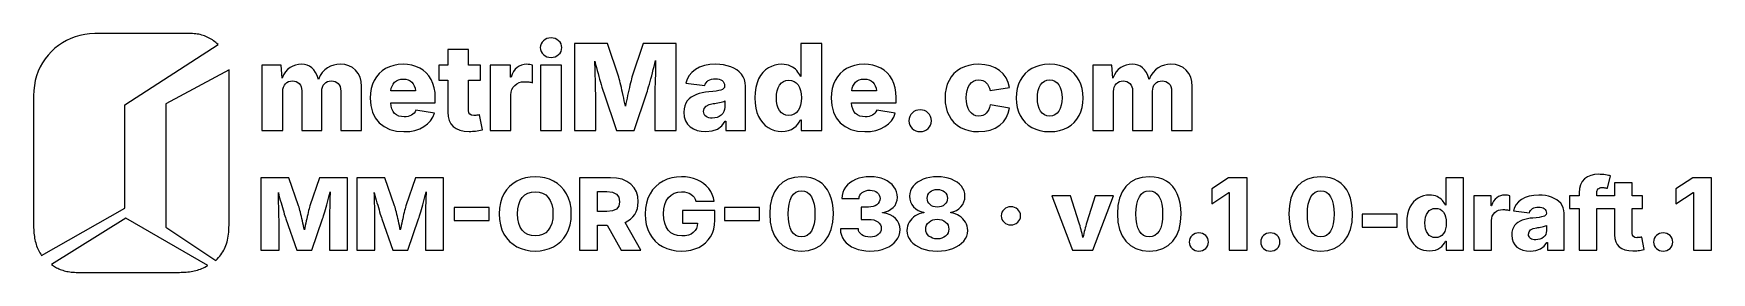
# Model space of a CAD drawing. Header units: metres. Extents: x 0.8 to 79.6, y 0.8 to 12.
import ezdxf

# ---------------------------------------------------------------- set-up
doc = ezdxf.new("R2010")
doc.units = ezdxf.units.M

msp = doc.modelspace()

# ---------------------------------------------------------------- linework, layer by layer
for p, q in [((2.75764, 11.8547), (2.54706, 11.7757)), ((2.976, 11.9173), (2.75764, 11.8547)), ((3.2014, 11.9628), (2.976, 11.9173)), ((3.43317, 11.9906), (3.2014, 11.9628)), ((3.67058, 12), (3.43317, 11.9906)), ((8.18823, 12), (3.67058, 12)), ((8.26517, 11.9986), (8.18823, 12)), ((8.3407, 11.9944), (8.26517, 11.9986)), ((8.41481, 11.9874), (8.3407, 11.9944)), ((8.48752, 11.9778), (8.41481, 11.9874)), ((8.55882, 11.9654), (8.48752, 11.9778)), ((8.62869, 11.9504), (8.55882, 11.9654)), ((8.69717, 11.9328), (8.62869, 11.9504)), ((8.76422, 11.9127), (8.69717, 11.9328)), ((8.82988, 11.8899), (8.76422, 11.9127)), ((8.8941, 11.8647), (8.82988, 11.8899)), ((8.95694, 11.837), (8.8941, 11.8647)), ((9.01834, 11.8069), (8.95694, 11.837)), ((1.63528, 11.1588), (1.48611, 10.9957)), ((1.79646, 11.3096), (1.63528, 11.1588)), ((1.96893, 11.4473), (1.79646, 11.3096)), ((2.15199, 11.5714), (1.96893, 11.4473)), ((2.34494, 11.6811), (2.15199, 11.5714)), ((2.54706, 11.7757), (2.34494, 11.6811)), ((5.08235, 8.65881), (9.45882, 11.4823)), ((9.07834, 11.7743), (9.01834, 11.8069)), ((9.13693, 11.7394), (9.07834, 11.7743)), ((9.19411, 11.7022), (9.13693, 11.7394)), ((9.24988, 11.6627), (9.19411, 11.7022)), ((9.30423, 11.6209), (9.24988, 11.6627)), ((9.35716, 11.5769), (9.30423, 11.6209)), ((9.40869, 11.5307), (9.35716, 11.5769)), ((9.45882, 11.4823), (9.40869, 11.5307)), ((21.2204, 11.2499), (20.2415, 11.2499)), ((20.2415, 11.2499), (20.2415, 10.5211)), ((21.2204, 10.5211), (21.2204, 11.2499)), ((24.5965, 11.4326), (24.5872, 11.3403)), ((24.5872, 11.3403), (24.5965, 11.248)), ((24.6244, 11.5177), (24.5965, 11.4326)), ((24.5965, 11.248), (24.6244, 11.1628)), ((24.6708, 11.5956), (24.6244, 11.5177)), ((24.6244, 11.1628), (24.6708, 11.0849)), ((24.7358, 11.6663), (24.6708, 11.5956)), ((24.6708, 11.0849), (24.7358, 11.0142)), ((24.8138, 11.725), (24.7358, 11.6663)), ((24.8992, 11.767), (24.8138, 11.725)), ((24.992, 11.7921), (24.8992, 11.767)), ((25.0921, 11.8005), (24.992, 11.7921)), ((25.1934, 11.7921), (25.0921, 11.8005)), ((25.287, 11.767), (25.1934, 11.7921)), ((25.3729, 11.725), (25.287, 11.767)), ((25.451, 11.6663), (25.3729, 11.725)), ((25.5161, 11.5956), (25.451, 11.6663)), ((25.451, 11.0142), (25.5161, 11.0849)), ((25.5625, 11.5177), (25.5161, 11.5956)), ((25.5161, 11.0849), (25.5625, 11.1628)), ((25.5904, 11.4326), (25.5625, 11.5177)), ((25.5625, 11.1628), (25.5904, 11.248)), ((25.5997, 11.3403), (25.5904, 11.4326)), ((25.5904, 11.248), (25.5997, 11.3403)), ((27.7381, 11.5402), (26.1955, 11.5402)), ((26.1955, 11.5402), (26.1955, 7.45805)), ((28.271, 9.9512), (27.7381, 11.5402)), ((29.4181, 11.5402), (28.8936, 9.9512)), ((30.9635, 11.5402), (29.4181, 11.5402)), ((30.9635, 7.45805), (30.9635, 11.5402)), ((37.8, 11.5402), (36.8239, 11.5402)), ((36.8239, 11.5402), (36.8239, 9.99503)), ((37.8, 7.45805), (37.8, 11.5402)), ((1.11765, 10.4389), (1.02353, 10.2331)), ((1.22658, 10.6351), (1.11765, 10.4389)), ((1.34964, 10.8209), (1.22658, 10.6351)), ((1.48611, 10.9957), (1.34964, 10.8209)), ((9.97646, 10.3059), (7.01176, 8.70587)), ((9.97646, 3.01176), (9.97646, 10.3059)), ((12.4229, 10.5211), (11.5225, 10.5211)), ((11.5225, 10.5211), (11.5225, 7.45805)), ((12.4677, 9.91286), (12.4229, 10.5211)), ((12.7267, 10.322), (12.6259, 10.2098)), ((12.8422, 10.4101), (12.7267, 10.322)), ((12.9673, 10.4767), (12.8422, 10.4101)), ((13.097, 10.5242), (12.9673, 10.4767)), ((13.2316, 10.5527), (13.097, 10.5242)), ((13.3708, 10.5622), (13.2316, 10.5527)), ((13.5133, 10.5517), (13.3708, 10.5622)), ((13.6433, 10.5204), (13.5133, 10.5517)), ((13.7608, 10.4682), (13.6433, 10.5204)), ((13.8659, 10.3951), (13.7608, 10.4682)), ((13.9596, 10.2985), (13.8659, 10.3951)), ((14.043, 10.1759), (13.9596, 10.2985)), ((14.4697, 10.3003), (14.3557, 10.1776)), ((14.6007, 10.3964), (14.4697, 10.3003)), ((14.7426, 10.4689), (14.6007, 10.3964)), ((14.8893, 10.5208), (14.7426, 10.4689)), ((15.0406, 10.5518), (14.8893, 10.5208)), ((15.1967, 10.5622), (15.0406, 10.5518)), ((15.407, 10.5449), (15.1967, 10.5622)), ((15.5975, 10.493), (15.407, 10.5449)), ((15.7681, 10.4065), (15.5975, 10.493)), ((15.919, 10.2855), (15.7681, 10.4065)), ((16.0423, 10.1341), (15.919, 10.2855)), ((17.1657, 10.2516), (17.0215, 10.1228)), ((17.3297, 10.3608), (17.1657, 10.2516)), ((17.5113, 10.4477), (17.3297, 10.3608)), ((17.7084, 10.5098), (17.5113, 10.4477)), ((17.9208, 10.547), (17.7084, 10.5098)), ((18.1487, 10.5594), (17.9208, 10.547)), ((18.3626, 10.5482), (18.1487, 10.5594)), ((18.5641, 10.5146), (18.3626, 10.5482)), ((18.7532, 10.4585), (18.5641, 10.5146)), ((18.9298, 10.38), (18.7532, 10.4585)), ((19.0911, 10.2796), (18.9298, 10.38)), ((19.2341, 10.1581), (19.0911, 10.2796)), ((20.2415, 10.5211), (19.8264, 10.5211)), ((19.8264, 10.5211), (19.8264, 9.81149)), ((21.7841, 10.5211), (21.2204, 10.5211)), ((21.7841, 9.81149), (21.7841, 10.5211)), ((23.1856, 10.5211), (22.2348, 10.5211)), ((22.2348, 10.5211), (22.2348, 7.45805)), ((23.1856, 9.96219), (23.1856, 10.5211)), ((23.4078, 10.3279), (23.3311, 10.2252)), ((23.4983, 10.4115), (23.4078, 10.3279)), ((23.5997, 10.4762), (23.4983, 10.4115)), ((23.709, 10.5225), (23.5997, 10.4762)), ((23.8262, 10.5502), (23.709, 10.5225)), ((23.9513, 10.5594), (23.8262, 10.5502)), ((24.0223, 10.5574), (23.9513, 10.5594)), ((24.0922, 10.5512), (24.0223, 10.5574)), ((24.1611, 10.5409), (24.0922, 10.5512)), ((24.229, 10.5266), (24.1611, 10.5409)), ((24.229, 9.6937), (24.229, 10.5266)), ((25.5829, 10.5211), (24.604, 10.5211)), ((24.604, 10.5211), (24.604, 7.45805)), ((24.7358, 11.0142), (24.8138, 10.9555)), ((24.8138, 10.9555), (24.8992, 10.9135)), ((24.8992, 10.9135), (24.992, 10.8884)), ((24.992, 10.8884), (25.0921, 10.88)), ((25.0921, 10.88), (25.1934, 10.8884)), ((25.1934, 10.8884), (25.287, 10.9135)), ((25.287, 10.9135), (25.3729, 10.9555)), ((25.3729, 10.9555), (25.451, 11.0142)), ((25.5829, 7.45805), (25.5829, 10.5211)), ((27.1549, 10.5639), (27.1519, 10.6991)), ((27.1519, 10.6991), (27.1874, 10.5556)), ((27.1582, 10.4265), (27.1549, 10.5639)), ((27.1619, 10.2872), (27.1582, 10.4265)), ((27.1659, 10.1457), (27.1619, 10.2872)), ((27.1874, 10.5556), (27.2238, 10.4125)), ((27.2238, 10.4125), (27.261, 10.27)), ((27.261, 10.27), (27.2991, 10.1279)), ((29.8571, 10.1622), (29.8952, 10.3086)), ((29.8952, 10.3086), (29.9324, 10.4546)), ((29.9324, 10.4546), (29.9688, 10.6004)), ((29.9688, 10.6004), (30.0043, 10.7457)), ((29.9943, 10.3224), (29.9903, 10.1759)), ((29.998, 10.4663), (29.9943, 10.3224)), ((30.0013, 10.6074), (29.998, 10.4663)), ((30.0043, 10.7457), (30.0013, 10.6074)), ((31.8728, 10.3142), (31.7094, 10.1825)), ((32.0674, 10.4215), (31.8728, 10.3142)), ((32.2904, 10.4981), (32.0674, 10.4215)), ((32.5421, 10.5441), (32.2904, 10.4981)), ((32.8223, 10.5594), (32.5421, 10.5441)), ((33.0126, 10.5521), (32.8223, 10.5594)), ((33.1935, 10.53), (33.0126, 10.5521)), ((33.3652, 10.4931), (33.1935, 10.53)), ((33.5276, 10.4416), (33.3652, 10.4931)), ((33.6774, 10.3758), (33.5276, 10.4416)), ((33.8109, 10.2961), (33.6774, 10.3758)), ((33.9284, 10.2025), (33.8109, 10.2961)), ((35.164, 10.2935), (35.0422, 10.1752)), ((35.2996, 10.3896), (35.164, 10.2935)), ((35.4446, 10.4639), (35.2996, 10.3896)), ((35.5951, 10.517), (35.4446, 10.4639)), ((35.751, 10.5488), (35.5951, 10.517)), ((35.9124, 10.5594), (35.751, 10.5488)), ((36.0326, 10.5542), (35.9124, 10.5594)), ((36.1438, 10.5385), (36.0326, 10.5542)), ((36.2458, 10.5124), (36.1438, 10.5385)), ((36.3387, 10.4759), (36.2458, 10.5124)), ((36.4231, 10.4312), (36.3387, 10.4759)), ((36.4996, 10.3807), (36.4231, 10.4312)), ((36.5683, 10.3243), (36.4996, 10.3807)), ((36.629, 10.2621), (36.5683, 10.3243)), ((36.6824, 10.1967), (36.629, 10.2621)), ((38.8039, 10.2516), (38.6597, 10.1228)), ((38.9678, 10.3608), (38.8039, 10.2516)), ((39.1495, 10.4477), (38.9678, 10.3608)), ((39.3465, 10.5098), (39.1495, 10.4477)), ((39.559, 10.547), (39.3465, 10.5098)), ((39.7868, 10.5594), (39.559, 10.547)), ((40.0008, 10.5482), (39.7868, 10.5594)), ((40.2023, 10.5146), (40.0008, 10.5482)), ((40.3914, 10.4585), (40.2023, 10.5146)), ((40.568, 10.38), (40.3914, 10.4585)), ((40.7292, 10.2796), (40.568, 10.38)), ((40.8723, 10.1581), (40.7292, 10.2796)), ((44.1536, 10.2516), (44.0076, 10.1228)), ((44.32, 10.3608), (44.1536, 10.2516)), ((44.5053, 10.4477), (44.32, 10.3608)), ((44.7078, 10.5098), (44.5053, 10.4477)), ((44.9274, 10.547), (44.7078, 10.5098)), ((45.1643, 10.5594), (44.9274, 10.547)), ((45.451, 10.5411), (45.1643, 10.5594)), ((45.7108, 10.4861), (45.451, 10.5411)), ((45.9439, 10.3945), (45.7108, 10.4861)), ((46.1501, 10.2663), (45.9439, 10.3945)), ((46.3234, 10.1067), (46.1501, 10.2663)), ((47.4924, 10.2516), (47.3465, 10.1228)), ((47.6589, 10.3608), (47.4924, 10.2516)), ((47.8442, 10.4477), (47.6589, 10.3608)), ((48.0466, 10.5098), (47.8442, 10.4477)), ((48.2663, 10.547), (48.0466, 10.5098)), ((48.5031, 10.5594), (48.2663, 10.547)), ((48.7399, 10.547), (48.5031, 10.5594)), ((48.9592, 10.5098), (48.7399, 10.547)), ((49.1613, 10.4477), (48.9592, 10.5098)), ((49.3459, 10.3608), (49.1613, 10.4477)), ((49.5118, 10.2516), (49.3459, 10.3608)), ((49.6573, 10.1228), (49.5118, 10.2516)), ((51.4208, 10.5211), (50.5205, 10.5211)), ((50.5205, 10.5211), (50.5205, 7.45805)), ((51.4657, 9.91286), (51.4208, 10.5211)), ((51.7247, 10.322), (51.6238, 10.2098)), ((51.8401, 10.4101), (51.7247, 10.322)), ((51.9652, 10.4767), (51.8401, 10.4101)), ((52.095, 10.5242), (51.9652, 10.4767)), ((52.2296, 10.5527), (52.095, 10.5242)), ((52.3688, 10.5622), (52.2296, 10.5527)), ((52.5113, 10.5517), (52.3688, 10.5622)), ((52.6413, 10.5204), (52.5113, 10.5517)), ((52.7588, 10.4682), (52.6413, 10.5204)), ((52.8639, 10.3951), (52.7588, 10.4682)), ((52.9576, 10.2985), (52.8639, 10.3951)), ((53.0409, 10.1759), (52.9576, 10.2985)), ((53.4677, 10.3003), (53.3537, 10.1776)), ((53.5987, 10.3964), (53.4677, 10.3003)), ((53.7406, 10.4689), (53.5987, 10.3964)), ((53.8873, 10.5208), (53.7406, 10.4689)), ((54.0386, 10.5518), (53.8873, 10.5208)), ((54.1947, 10.5622), (54.0386, 10.5518)), ((54.405, 10.5449), (54.1947, 10.5622)), ((54.5954, 10.493), (54.405, 10.5449)), ((54.7661, 10.4065), (54.5954, 10.493)), ((54.9169, 10.2855), (54.7661, 10.4065)), ((55.0403, 10.1341), (54.9169, 10.2855)), ((0.83717, 9.56427), (0.8094, 9.32646)), ((0.88258, 9.79509), (0.83717, 9.56427)), ((0.94493, 10.0182), (0.88258, 9.79509)), ((1.02353, 10.2331), (0.94493, 10.0182)), ((12.5395, 10.0734), (12.4677, 9.91286)), ((12.5094, 9.39093), (12.5333, 9.49092)), ((12.5333, 9.49092), (12.5732, 9.57722)), ((12.6259, 10.2098), (12.5395, 10.0734)), ((12.5732, 9.57722), (12.629, 9.64983)), ((12.629, 9.64983), (12.6973, 9.70737)), ((12.6973, 9.70737), (12.7745, 9.74847)), ((12.7745, 9.74847), (12.8606, 9.77315)), ((12.8606, 9.77315), (12.9557, 9.78136)), ((12.9557, 9.78136), (13.048, 9.77356)), ((13.048, 9.77356), (13.1314, 9.75018)), ((13.1314, 9.75018), (13.2058, 9.71123)), ((13.2058, 9.71123), (13.2713, 9.65669)), ((13.2713, 9.65669), (13.3247, 9.58896)), ((13.3247, 9.58896), (13.3628, 9.51045)), ((13.3628, 9.51045), (13.3857, 9.42114)), ((14.116, 10.0272), (14.043, 10.1759)), ((14.1786, 9.85258), (14.116, 10.0272)), ((14.2587, 10.0284), (14.1786, 9.85258)), ((14.3557, 10.1776), (14.2587, 10.0284)), ((14.3404, 9.4006), (14.363, 9.494)), ((14.363, 9.494), (14.4007, 9.57661)), ((14.4007, 9.57661), (14.4535, 9.64845)), ((14.4535, 9.64845), (14.5192, 9.70659)), ((14.5192, 9.70659), (14.5958, 9.74814)), ((14.5958, 9.74814), (14.6833, 9.77306)), ((14.6833, 9.77306), (14.7816, 9.78136)), ((14.7816, 9.78136), (14.8741, 9.77382)), ((14.8741, 9.77382), (14.958, 9.75122)), ((14.958, 9.75122), (15.0333, 9.71355)), ((15.0333, 9.71355), (15.1, 9.66081)), ((15.1, 9.66081), (15.1546, 9.59351)), ((15.1546, 9.59351), (15.1936, 9.51218)), ((15.1936, 9.51218), (15.217, 9.41679)), ((16.1304, 9.9567), (16.0423, 10.1341)), ((16.1832, 9.75327), (16.1304, 9.9567)), ((16.2009, 9.52382), (16.1832, 9.75327)), ((16.2009, 7.45805), (16.2009, 9.52382)), ((16.7098, 9.62073), (16.6506, 9.42108)), ((16.7926, 9.806), (16.7098, 9.62073)), ((16.8972, 9.97423), (16.7926, 9.806)), ((17.0215, 10.1228), (16.8972, 9.97423)), ((17.5926, 9.43365), (17.6295, 9.54128)), ((17.6295, 9.54128), (17.6816, 9.63571)), ((17.6816, 9.63571), (17.749, 9.71696)), ((17.749, 9.71696), (17.8308, 9.78229)), ((17.8308, 9.78229), (17.9261, 9.82895)), ((17.9261, 9.82895), (18.0348, 9.85695)), ((18.0348, 9.85695), (18.1571, 9.86627)), ((18.1571, 9.86627), (18.2779, 9.85712)), ((18.2779, 9.85712), (18.385, 9.82964)), ((18.385, 9.82964), (18.4784, 9.78383)), ((18.4784, 9.78383), (18.5582, 9.71971)), ((18.5582, 9.71971), (18.6237, 9.63931)), ((18.6237, 9.63931), (18.6746, 9.54471)), ((18.6746, 9.54471), (18.7107, 9.4359)), ((19.3589, 10.0153), (19.2341, 10.1581)), ((19.4655, 9.85121), (19.3589, 10.0153)), ((19.5508, 9.66687), (19.4655, 9.85121)), ((19.6117, 9.4632), (19.5508, 9.66687)), ((19.6483, 9.24016), (19.6117, 9.4632)), ((19.8264, 9.81149), (20.2415, 9.81149)), ((20.2415, 9.81149), (20.2415, 8.31012)), ((21.2204, 8.39503), (21.2204, 9.81149)), ((21.2204, 9.81149), (21.7841, 9.81149)), ((23.2193, 9.96219), (23.1856, 9.96219)), ((23.2682, 10.1033), (23.2193, 9.96219)), ((23.2581, 9.37723), (23.3138, 9.48167)), ((23.3311, 10.2252), (23.2682, 10.1033)), ((23.3138, 9.48167), (23.3917, 9.5731)), ((23.3917, 9.5731), (23.4867, 9.64743)), ((23.4867, 9.64743), (23.5933, 9.70052)), ((23.5933, 9.70052), (23.7117, 9.73236)), ((23.7117, 9.73236), (23.8419, 9.74298)), ((23.8419, 9.74298), (23.8883, 9.7422)), ((23.8883, 9.7422), (23.9376, 9.7399)), ((23.9376, 9.7399), (23.9899, 9.73605)), ((23.9899, 9.73605), (24.0452, 9.73067)), ((24.0452, 9.73067), (24.0993, 9.72372)), ((24.0993, 9.72372), (24.1479, 9.71526)), ((24.1479, 9.71526), (24.1912, 9.70525)), ((24.1912, 9.70525), (24.229, 9.6937)), ((27.17, 10.0057), (27.1659, 10.1457)), ((27.174, 9.87071), (27.17, 10.0057)), ((27.1813, 9.61555), (27.174, 9.87071)), ((27.1844, 9.4987), (27.1813, 9.61555)), ((27.1866, 9.39331), (27.1844, 9.4987)), ((27.2991, 10.1279), (27.3373, 9.98898)), ((27.3373, 9.98898), (27.3745, 9.85568)), ((27.3745, 9.85568), (27.4109, 9.72801)), ((27.4109, 9.72801), (27.4464, 9.60599)), ((27.4464, 9.60599), (27.48, 9.49229)), ((27.48, 9.49229), (27.5109, 9.38956)), ((28.2928, 9.87604), (28.271, 9.9512)), ((28.3162, 9.79025), (28.2928, 9.87604)), ((28.3412, 9.69386), (28.3162, 9.79025)), ((28.3677, 9.58684), (28.3412, 9.69386)), ((28.3952, 9.47227), (28.3677, 9.58684)), ((28.4228, 9.35327), (28.3952, 9.47227)), ((28.7695, 9.4704), (28.7422, 9.35121)), ((28.7969, 9.58546), (28.7695, 9.4704)), ((28.8234, 9.69308), (28.7969, 9.58546)), ((28.8484, 9.78992), (28.8234, 9.69308)), ((28.8718, 9.87595), (28.8484, 9.78992)), ((28.8936, 9.9512), (28.8718, 9.87595)), ((29.6446, 9.39607), (29.676, 9.50282)), ((29.676, 9.50282), (29.7098, 9.62106)), ((29.7098, 9.62106), (29.7453, 9.74786)), ((29.7453, 9.74786), (29.7817, 9.88031)), ((29.7817, 9.88031), (29.8189, 10.0184)), ((29.8189, 10.0184), (29.8571, 10.1622)), ((29.9718, 9.50592), (29.9696, 9.39745)), ((29.9749, 9.62656), (29.9718, 9.50592)), ((29.9785, 9.75592), (29.9749, 9.62656)), ((29.9903, 10.1759), (29.9785, 9.75592)), ((31.4829, 9.86398), (31.4199, 9.67725)), ((31.4199, 9.67725), (32.3062, 9.5649)), ((31.5794, 10.0324), (31.4829, 9.86398)), ((31.7094, 10.1825), (31.5794, 10.0324)), ((32.3062, 9.5649), (32.3316, 9.63373)), ((32.3316, 9.63373), (32.3686, 9.69502)), ((32.3686, 9.69502), (32.4172, 9.74878)), ((32.4172, 9.74878), (32.4773, 9.79501)), ((32.4773, 9.79501), (32.5478, 9.83218)), ((32.5478, 9.83218), (32.6273, 9.85873)), ((32.6273, 9.85873), (32.716, 9.87466)), ((32.716, 9.87466), (32.8138, 9.87997)), ((32.8138, 9.87997), (32.9081, 9.87459)), ((32.9081, 9.87459), (32.9916, 9.8584)), ((32.9916, 9.8584), (33.0644, 9.83144)), ((33.0644, 9.83144), (33.1266, 9.79369)), ((33.1266, 9.79369), (33.1763, 9.74599)), ((33.1763, 9.74599), (33.2118, 9.68922)), ((33.2294, 9.4722), (33.197, 9.41869)), ((33.2118, 9.68922), (33.2331, 9.62338)), ((33.2402, 9.53751), (33.2294, 9.4722)), ((33.2331, 9.62338), (33.2402, 9.54846)), ((33.2402, 9.54846), (33.2402, 9.53751)), ((34.0297, 10.095), (33.9284, 10.2025)), ((34.1113, 9.9744), (34.0297, 10.095)), ((34.1696, 9.84126), (34.1113, 9.9744)), ((34.2046, 9.69565), (34.1696, 9.84126)), ((34.2162, 9.53751), (34.2046, 9.69565)), ((34.2162, 7.45805), (34.2162, 9.53751)), ((34.7081, 9.47655), (34.6752, 9.24352)), ((34.7629, 9.68596), (34.7081, 9.47655)), ((34.8396, 9.87173), (34.7629, 9.68596)), ((34.9341, 10.0346), (34.8396, 9.87173)), ((35.0422, 10.1752), (34.9341, 10.0346)), ((35.7087, 9.32278), (35.7556, 9.46329)), ((35.7556, 9.46329), (35.8212, 9.58546)), ((35.8212, 9.58546), (35.9046, 9.68436)), ((35.9046, 9.68436), (36.0046, 9.75499)), ((36.0046, 9.75499), (36.1213, 9.79738)), ((36.1213, 9.79738), (36.2546, 9.81149)), ((36.2546, 9.81149), (36.387, 9.79762)), ((36.387, 9.79762), (36.5039, 9.75601)), ((36.5039, 9.75601), (36.6051, 9.68665)), ((36.6051, 9.68665), (36.6907, 9.58955)), ((36.7289, 10.1303), (36.6824, 10.1967)), ((36.6907, 9.58955), (36.7588, 9.46866)), ((36.7686, 10.0631), (36.7289, 10.1303)), ((36.7588, 9.46866), (36.8074, 9.32791)), ((36.8015, 9.99503), (36.7686, 10.0631)), ((36.8239, 9.99503), (36.8015, 9.99503)), ((38.3479, 9.62073), (38.2888, 9.42108)), ((38.4307, 9.806), (38.3479, 9.62073)), ((38.5353, 9.97423), (38.4307, 9.806)), ((38.6597, 10.1228), (38.5353, 9.97423)), ((39.2307, 9.43365), (39.2676, 9.54128)), ((39.2676, 9.54128), (39.3198, 9.63571)), ((39.3198, 9.63571), (39.3872, 9.71696)), ((39.3872, 9.71696), (39.4689, 9.78229)), ((39.4689, 9.78229), (39.5642, 9.82895)), ((39.5642, 9.82895), (39.673, 9.85695)), ((39.673, 9.85695), (39.7952, 9.86627)), ((39.7952, 9.86627), (39.916, 9.85712)), ((39.916, 9.85712), (40.0231, 9.82964)), ((40.0231, 9.82964), (40.1166, 9.78383)), ((40.1166, 9.78383), (40.1963, 9.71971)), ((40.1963, 9.71971), (40.2619, 9.63931)), ((40.2619, 9.63931), (40.3127, 9.54471)), ((40.3127, 9.54471), (40.3489, 9.4359)), ((40.9971, 10.0153), (40.8723, 10.1581)), ((41.1037, 9.85121), (40.9971, 10.0153)), ((41.1889, 9.66687), (41.1037, 9.85121)), ((41.2499, 9.4632), (41.1889, 9.66687)), ((41.2864, 9.24016), (41.2499, 9.4632)), ((43.6945, 9.62073), (43.6353, 9.42108)), ((43.7773, 9.806), (43.6945, 9.62073)), ((43.8822, 9.97423), (43.7773, 9.806)), ((44.0076, 10.1228), (43.8822, 9.97423)), ((44.625, 9.33784), (44.6732, 9.4821)), ((44.6732, 9.4821), (44.7407, 9.60461)), ((44.7407, 9.60461), (44.8257, 9.70232)), ((44.8257, 9.70232), (44.9265, 9.77211)), ((44.9265, 9.77211), (45.0431, 9.81398)), ((45.0431, 9.81398), (45.1755, 9.82794)), ((45.1755, 9.82794), (45.2783, 9.81972)), ((45.2783, 9.81972), (45.3707, 9.79506)), ((45.3707, 9.79506), (45.4529, 9.75395)), ((45.4529, 9.75395), (45.5246, 9.6964)), ((45.5246, 9.6964), (45.5859, 9.62381)), ((45.5859, 9.62381), (45.6365, 9.53751)), ((45.6365, 9.53751), (45.6764, 9.4375)), ((45.7056, 9.32381), (46.6087, 9.47174)), ((46.4576, 9.92107), (46.3234, 10.1067)), ((46.5527, 9.70941), (46.4576, 9.92107)), ((46.6087, 9.47174), (46.5527, 9.70941)), ((47.0333, 9.62073), (46.9742, 9.42108)), ((47.1161, 9.806), (47.0333, 9.62073)), ((47.2211, 9.97423), (47.1161, 9.806)), ((47.3465, 10.1228), (47.2211, 9.97423)), ((47.9625, 9.32928), (48.009, 9.47313)), ((48.009, 9.47313), (48.074, 9.59779)), ((48.074, 9.59779), (48.1565, 9.69847)), ((48.1565, 9.69847), (48.2556, 9.7704)), ((48.2556, 9.7704), (48.3711, 9.81355)), ((48.3711, 9.81355), (48.5031, 9.82794)), ((48.5031, 9.82794), (48.6351, 9.81355)), ((48.6351, 9.81355), (48.7506, 9.7704)), ((48.7506, 9.7704), (48.8497, 9.69847)), ((48.8497, 9.69847), (48.9322, 9.59779)), ((48.9322, 9.59779), (48.9973, 9.47313)), ((48.9973, 9.47313), (49.0437, 9.32928)), ((49.7824, 9.97423), (49.6573, 10.1228)), ((49.8872, 9.806), (49.7824, 9.97423)), ((49.9701, 9.62073), (49.8872, 9.806)), ((50.0292, 9.42108), (49.9701, 9.62073)), ((51.5375, 10.0734), (51.4657, 9.91286)), ((51.5073, 9.39093), (51.5313, 9.49092)), ((51.5313, 9.49092), (51.5711, 9.57722)), ((51.6238, 10.2098), (51.5375, 10.0734)), ((51.5711, 9.57722), (51.627, 9.64983)), ((51.627, 9.64983), (51.6952, 9.70737)), ((51.6952, 9.70737), (51.7725, 9.74847)), ((51.7725, 9.74847), (51.8586, 9.77315)), ((51.8586, 9.77315), (51.9537, 9.78136)), ((51.9537, 9.78136), (52.046, 9.77356)), ((52.046, 9.77356), (52.1294, 9.75018)), ((52.1294, 9.75018), (52.2038, 9.71123)), ((52.2038, 9.71123), (52.2693, 9.65669)), ((52.2693, 9.65669), (52.3226, 9.58896)), ((52.3226, 9.58896), (52.3608, 9.51045)), ((52.3608, 9.51045), (52.3837, 9.42114)), ((53.1139, 10.0272), (53.0409, 10.1759)), ((53.1766, 9.85258), (53.1139, 10.0272)), ((53.2566, 10.0284), (53.1766, 9.85258)), ((53.3537, 10.1776), (53.2566, 10.0284)), ((53.3384, 9.4006), (53.361, 9.494)), ((53.361, 9.494), (53.3987, 9.57661)), ((53.3987, 9.57661), (53.4514, 9.64845)), ((53.4514, 9.64845), (53.5172, 9.70659)), ((53.5172, 9.70659), (53.5938, 9.74814)), ((53.5938, 9.74814), (53.6813, 9.77306)), ((53.6813, 9.77306), (53.7796, 9.78136)), ((53.7796, 9.78136), (53.8721, 9.77382)), ((53.8721, 9.77382), (53.956, 9.75122)), ((53.956, 9.75122), (54.0312, 9.71355)), ((54.0312, 9.71355), (54.0979, 9.66081)), ((54.0979, 9.66081), (54.1525, 9.59351)), ((54.1525, 9.59351), (54.1916, 9.51218)), ((54.1916, 9.51218), (54.215, 9.41679)), ((55.1284, 9.9567), (55.0403, 10.1341)), ((55.1812, 9.75327), (55.1284, 9.9567)), ((55.1988, 9.52382), (55.1812, 9.75327)), ((55.1988, 7.45805), (55.1988, 9.52382)), ((0.8094, 9.32646), (0.79999, 9.08235)), ((0.79999, 9.08235), (0.79999, 3.05882)), ((7.01176, 8.70587), (7.01176, 2.91763)), ((12.5014, 9.27722), (12.5094, 9.39093)), ((12.5014, 7.45805), (12.5014, 9.27722)), ((13.3857, 9.42114), (13.3933, 9.32106)), ((13.3933, 9.32106), (13.3933, 7.45805)), ((14.3329, 9.29642), (14.3404, 9.4006)), ((14.3329, 7.45805), (14.3329, 9.29642)), ((15.217, 9.41679), (15.2248, 9.30736)), ((15.2248, 9.30736), (15.2248, 7.45805)), ((16.6151, 9.20703), (16.6033, 8.97859)), ((16.6033, 8.97859), (16.6297, 8.62988)), ((16.6506, 9.42108), (16.6151, 9.20703)), ((17.5822, 8.60129), (17.5653, 8.75668)), ((17.5653, 8.75668), (19.6604, 8.75668)), ((17.5709, 9.31285), (17.5926, 9.43365)), ((18.7321, 9.31285), (17.5709, 9.31285)), ((18.7107, 9.4359), (18.7321, 9.31285)), ((19.6604, 8.99779), (19.6483, 9.24016)), ((19.6604, 8.75668), (19.6604, 8.99779)), ((23.2136, 9.12929), (23.2248, 9.25977)), ((23.2136, 7.45805), (23.2136, 9.12929)), ((23.2248, 9.25977), (23.2581, 9.37723)), ((27.1879, 9.29939), (27.1866, 9.39331)), ((27.1884, 9.21695), (27.1879, 9.29939)), ((27.1884, 7.45805), (27.1884, 9.21695)), ((27.5109, 9.38956), (27.5389, 9.29778)), ((27.5389, 9.29778), (27.5642, 9.21695)), ((27.5642, 9.21695), (28.1672, 7.45805)), ((28.4505, 9.22981), (28.4228, 9.35327)), ((28.4785, 9.10188), (28.4505, 9.22981)), ((28.5062, 8.97279), (28.4785, 9.10188)), ((28.5332, 8.84573), (28.5062, 8.97279)), ((28.5595, 8.72075), (28.5332, 8.84573)), ((28.5851, 8.59779), (28.5595, 8.72075)), ((28.6094, 8.72066), (28.5851, 8.59779)), ((28.6346, 8.8454), (28.6094, 8.72066)), ((28.6606, 8.97202), (28.6346, 8.8454)), ((28.6875, 9.10051), (28.6606, 8.97202)), ((28.7148, 9.22792), (28.6875, 9.10051)), ((28.7422, 9.35121), (28.7148, 9.22792)), ((28.9946, 7.45805), (29.5892, 9.21695)), ((29.5892, 9.21695), (29.6157, 9.30077)), ((29.6157, 9.30077), (29.6446, 9.39607)), ((29.9683, 9.30112), (29.9678, 9.21695)), ((29.9678, 9.21695), (29.9678, 7.45805)), ((29.9696, 9.39745), (29.9683, 9.30112)), ((31.4201, 8.73837), (31.3701, 8.61218)), ((31.49, 8.84709), (31.4201, 8.73837)), ((31.5765, 8.9406), (31.49, 8.84709)), ((31.6762, 9.02107), (31.5765, 8.9406)), ((31.789, 9.08853), (31.6762, 9.02107)), ((31.9149, 9.14297), (31.789, 9.08853)), ((32.0507, 9.18665), (31.9149, 9.14297)), ((32.193, 9.22176), (32.0507, 9.18665)), ((32.3417, 9.24831), (32.193, 9.22176)), ((32.4969, 9.26628), (32.3417, 9.24831)), ((32.3686, 8.59161), (32.5097, 8.66815)), ((32.6819, 9.28366), (32.4969, 9.26628)), ((32.5097, 8.66815), (32.7073, 8.71559)), ((32.8387, 9.30293), (32.6819, 9.28366)), ((32.7073, 8.71559), (32.7774, 8.72707)), ((32.7774, 8.72707), (32.8503, 8.73955)), ((32.9673, 9.32408), (32.8387, 9.30293)), ((32.8503, 8.73955), (32.926, 8.75308)), ((32.926, 8.75308), (33.0045, 8.76764)), ((33.0677, 9.34711), (32.9673, 9.32408)), ((33.0045, 8.76764), (33.0798, 8.78355)), ((33.1431, 9.377), (33.0677, 9.34711)), ((33.0798, 8.78355), (33.1455, 8.80121)), ((33.197, 9.41869), (33.1431, 9.377)), ((33.1455, 8.80121), (33.2018, 8.82057)), ((33.2018, 8.82057), (33.2486, 8.84164)), ((33.2486, 8.84164), (33.2486, 8.54848)), ((34.6752, 9.24352), (34.6643, 8.98683)), ((34.6643, 8.98683), (34.6748, 8.73727)), ((34.6748, 8.73727), (34.7064, 8.50909)), ((35.6712, 8.98683), (35.6806, 9.16397)), ((35.6806, 8.80962), (35.6712, 8.98683)), ((35.6806, 9.16397), (35.7087, 9.32278)), ((35.7087, 8.65053), (35.6806, 8.80962)), ((36.8365, 8.8085), (36.8071, 8.64882)), ((36.8074, 9.32791), (36.8366, 9.16731)), ((36.8464, 8.98683), (36.8365, 8.8085)), ((36.8366, 9.16731), (36.8464, 8.98683)), ((38.2533, 9.20703), (38.2414, 8.97859)), ((38.2414, 8.97859), (38.2678, 8.62988)), ((38.2888, 9.42108), (38.2533, 9.20703)), ((39.2204, 8.60129), (39.2035, 8.75668)), ((39.2035, 8.75668), (41.2986, 8.75668)), ((39.2091, 9.31285), (39.2307, 9.43365)), ((40.3702, 9.31285), (39.2091, 9.31285)), ((40.3489, 9.4359), (40.3702, 9.31285)), ((41.2986, 8.99779), (41.2864, 9.24016)), ((41.2986, 8.75668), (41.2986, 8.99779)), ((43.5998, 9.20703), (43.588, 8.97859)), ((43.588, 8.97859), (43.5998, 8.75026)), ((43.6353, 9.42108), (43.5998, 9.20703)), ((43.5998, 8.75026), (43.6353, 8.53648)), ((44.5865, 8.98409), (44.5961, 9.17183)), ((44.5961, 8.79718), (44.5865, 8.98409)), ((44.5961, 9.17183), (44.625, 9.33784)), ((44.625, 8.631), (44.5961, 8.79718)), ((45.6764, 9.4375), (45.7056, 9.32381)), ((46.9387, 9.20703), (46.9268, 8.97859)), ((46.9268, 8.97859), (46.9387, 8.75026)), ((46.9742, 9.42108), (46.9387, 9.20703)), ((46.9387, 8.75026), (46.9742, 8.53648)), ((47.9254, 8.98409), (47.9346, 9.16628)), ((47.9346, 8.80165), (47.9254, 8.98409)), ((47.9346, 9.16628), (47.9625, 9.32928)), ((47.9625, 8.63786), (47.9346, 8.80165)), ((49.0437, 9.32928), (49.0716, 9.16628)), ((49.0716, 8.80165), (49.0437, 8.63786)), ((49.0716, 9.16628), (49.0809, 8.98409)), ((49.0809, 8.98409), (49.0716, 8.80165)), ((50.0647, 9.20703), (50.0292, 9.42108)), ((50.0292, 8.53648), (50.0647, 8.75026)), ((50.0766, 8.97859), (50.0647, 9.20703)), ((50.0647, 8.75026), (50.0766, 8.97859)), ((51.4994, 9.27722), (51.5073, 9.39093)), ((51.4994, 7.45805), (51.4994, 9.27722)), ((52.3837, 9.42114), (52.3913, 9.32106)), ((52.3913, 9.32106), (52.3913, 7.45805)), ((53.3308, 9.29642), (53.3384, 9.4006)), ((53.3308, 7.45805), (53.3308, 9.29642)), ((54.215, 9.41679), (54.2227, 9.30736)), ((54.2227, 9.30736), (54.2227, 7.45805)), ((5.08235, 3.81175), (5.08235, 8.65881)), ((16.6297, 8.62988), (16.7088, 8.32074)), ((16.7088, 8.32074), (16.8407, 8.05113)), ((16.8407, 8.05113), (17.0254, 7.82109)), ((17.619, 8.46661), (17.5822, 8.60129)), ((17.6755, 8.35265), (17.619, 8.46661)), ((17.7518, 8.25941), (17.6755, 8.35265)), ((17.8447, 8.1869), (17.7518, 8.25941)), ((17.9506, 8.13513), (17.8447, 8.1869)), ((18.0697, 8.10405), (17.9506, 8.13513)), ((18.202, 8.0937), (18.0697, 8.10405)), ((18.2968, 8.09875), (18.202, 8.0937)), ((18.385, 8.11389), (18.2968, 8.09875)), ((18.4665, 8.13914), (18.385, 8.11389)), ((18.5414, 8.1745), (18.4665, 8.13914)), ((18.6076, 8.21945), (18.5414, 8.1745)), ((18.6634, 8.27347), (18.6076, 8.21945)), ((18.7086, 8.33656), (18.6634, 8.27347)), ((18.7433, 8.40874), (18.7086, 8.33656)), ((19.6156, 8.26903), (18.7433, 8.40874)), ((19.2961, 7.76405), (19.4343, 7.91217)), ((19.4343, 7.91217), (19.5408, 8.08049)), ((19.5408, 8.08049), (19.6156, 8.26903)), ((20.2415, 8.31012), (20.2576, 8.10403)), ((20.2576, 8.10403), (20.306, 7.92415)), ((20.306, 7.92415), (20.3867, 7.77046)), ((21.236, 8.29076), (21.2204, 8.39503)), ((21.2828, 8.21626), (21.236, 8.29076)), ((21.3608, 8.17157), (21.2828, 8.21626)), ((21.47, 8.15668), (21.3608, 8.17157)), ((21.4978, 8.15746), (21.47, 8.15668)), ((21.5307, 8.15976), (21.4978, 8.15746)), ((21.5686, 8.1636), (21.5307, 8.15976)), ((21.6116, 8.16901), (21.5686, 8.1636)), ((21.654, 8.17493), (21.6116, 8.16901)), ((21.6898, 8.18033), (21.654, 8.17493)), ((21.7192, 8.18521), (21.6898, 8.18033)), ((21.7421, 8.18956), (21.7192, 8.18521)), ((21.8683, 7.4937), (21.7421, 8.18956)), ((31.3401, 8.46851), (31.3302, 8.30737)), ((31.3302, 8.30737), (31.3483, 8.09436)), ((31.3701, 8.61218), (31.3401, 8.46851)), ((31.3483, 8.09436), (31.4027, 7.91013)), ((31.4027, 7.91013), (31.4934, 7.75465)), ((32.2557, 8.3512), (32.284, 8.48596)), ((32.2628, 8.27904), (32.2557, 8.3512)), ((32.2841, 8.21594), (32.2628, 8.27904)), ((32.284, 8.48596), (32.3686, 8.59161)), ((32.3196, 8.16193), (32.2841, 8.21594)), ((32.3693, 8.11697), (32.3196, 8.16193)), ((32.4301, 8.0816), (32.3693, 8.11697)), ((32.4987, 8.05634), (32.4301, 8.0816)), ((32.5752, 8.04118), (32.4987, 8.05634)), ((32.6596, 8.03613), (32.5752, 8.04118)), ((32.7783, 8.04503), (32.6596, 8.03613)), ((32.8875, 8.07175), (32.7783, 8.04503)), ((32.9872, 8.11626), (32.8875, 8.07175)), ((33.0775, 8.17857), (32.9872, 8.11626)), ((33.1524, 8.25513), (33.0775, 8.17857)), ((33.1164, 7.67604), (33.271, 7.88818)), ((33.2058, 8.34229), (33.1524, 8.25513)), ((33.2379, 8.44006), (33.2058, 8.34229)), ((33.2486, 8.54848), (33.2379, 8.44006)), ((33.271, 7.88818), (33.2963, 7.88818)), ((33.2963, 7.88818), (33.2963, 7.45805)), ((34.7064, 8.50909), (34.759, 8.30234)), ((34.759, 8.30234), (34.8326, 8.11697)), ((34.8326, 8.11697), (34.9241, 7.95309)), ((34.9241, 7.95309), (35.0303, 7.81079)), ((35.7556, 8.50961), (35.7087, 8.65053)), ((35.8212, 8.38684), (35.7556, 8.50961)), ((35.9046, 8.28734), (35.8212, 8.38684)), ((36.0046, 8.21628), (35.9046, 8.28734)), ((36.1213, 8.17365), (36.0046, 8.21628)), ((36.2546, 8.15942), (36.1213, 8.17365)), ((36.3859, 8.17355), (36.2546, 8.15942)), ((36.5021, 8.21593), (36.3859, 8.17355)), ((36.6032, 8.28658), (36.5021, 8.21593)), ((36.6893, 8.38545), (36.6032, 8.28658)), ((36.758, 8.5078), (36.6893, 8.38545)), ((36.7476, 7.85251), (36.8015, 7.95396)), ((36.8071, 8.64882), (36.758, 8.5078)), ((36.8015, 7.95396), (36.8352, 7.95396)), ((36.8352, 7.95396), (36.8352, 7.45805)), ((38.2678, 8.62988), (38.347, 8.32074)), ((38.347, 8.32074), (38.4789, 8.05113)), ((38.4789, 8.05113), (38.6635, 7.82109)), ((39.2571, 8.46661), (39.2204, 8.60129)), ((39.3136, 8.35265), (39.2571, 8.46661)), ((39.39, 8.25941), (39.3136, 8.35265)), ((39.4828, 8.1869), (39.39, 8.25941)), ((39.5888, 8.13513), (39.4828, 8.1869)), ((39.7079, 8.10405), (39.5888, 8.13513)), ((39.8401, 8.0937), (39.7079, 8.10405)), ((39.935, 8.09875), (39.8401, 8.0937)), ((40.0231, 8.11389), (39.935, 8.09875)), ((40.1047, 8.13914), (40.0231, 8.11389)), ((40.1795, 8.1745), (40.1047, 8.13914)), ((40.2458, 8.21945), (40.1795, 8.1745)), ((40.3015, 8.27347), (40.2458, 8.21945)), ((40.3467, 8.33656), (40.3015, 8.27347)), ((40.3814, 8.40874), (40.3467, 8.33656)), ((41.2537, 8.26903), (40.3814, 8.40874)), ((40.9342, 7.76405), (41.0725, 7.91217)), ((41.0725, 7.91217), (41.179, 8.08049)), ((41.179, 8.08049), (41.2537, 8.26903)), ((41.9005, 8.01517), (41.8909, 7.91013)), ((41.8909, 7.91013), (41.9005, 7.80627)), ((41.9291, 8.11115), (41.9005, 8.01517)), ((41.9769, 8.19804), (41.9291, 8.11115)), ((42.0438, 8.27586), (41.9769, 8.19804)), ((42.1247, 8.34), (42.0438, 8.27586)), ((42.2145, 8.38582), (42.1247, 8.34)), ((42.3133, 8.4133), (42.2145, 8.38582)), ((42.421, 8.42247), (42.3133, 8.4133)), ((42.5287, 8.4133), (42.421, 8.42247)), ((42.6275, 8.38582), (42.5287, 8.4133)), ((42.7173, 8.34), (42.6275, 8.38582)), ((42.7982, 8.27586), (42.7173, 8.34)), ((42.8651, 8.19804), (42.7982, 8.27586)), ((42.9129, 8.11115), (42.8651, 8.19804)), ((42.9415, 8.01517), (42.9129, 8.11115)), ((42.9511, 7.91013), (42.9415, 8.01517)), ((42.9415, 7.80627), (42.9511, 7.91013)), ((43.6353, 8.53648), (43.6945, 8.33725)), ((43.6945, 8.33725), (43.7773, 8.15256)), ((43.7773, 8.15256), (43.8822, 7.98492)), ((43.8822, 7.98492), (44.0076, 7.83681)), ((44.6732, 8.48552), (44.625, 8.631)), ((44.7407, 8.36078), (44.6732, 8.48552)), ((44.8257, 8.2607), (44.7407, 8.36078)), ((44.9265, 8.18922), (44.8257, 8.2607)), ((45.0431, 8.14633), (44.9265, 8.18922)), ((45.1755, 8.13203), (45.0431, 8.14633)), ((45.2785, 8.14059), (45.1755, 8.13203)), ((45.3714, 8.16629), (45.2785, 8.14059)), ((45.4545, 8.20909), (45.3714, 8.16629)), ((45.5275, 8.26903), (45.4545, 8.20909)), ((45.5898, 8.34438), (45.5275, 8.26903)), ((45.6407, 8.43341), (45.5898, 8.34438)), ((45.6802, 8.53615), (45.6407, 8.43341)), ((45.7084, 8.65257), (45.6802, 8.53615)), ((46.6115, 8.51013), (45.7084, 8.65257)), ((46.327, 7.86003), (46.4607, 8.0495)), ((46.4607, 8.0495), (46.5556, 8.2662)), ((46.5556, 8.2662), (46.6115, 8.51013)), ((46.9742, 8.53648), (47.0333, 8.33725)), ((47.0333, 8.33725), (47.1161, 8.15256)), ((47.1161, 8.15256), (47.2211, 7.98492)), ((47.2211, 7.98492), (47.3465, 7.83681)), ((48.009, 8.49274), (47.9625, 8.63786)), ((48.074, 8.36627), (48.009, 8.49274)), ((48.1565, 8.26379), (48.074, 8.36627)), ((48.2556, 8.1906), (48.1565, 8.26379)), ((48.3711, 8.14668), (48.2556, 8.1906)), ((48.5031, 8.13203), (48.3711, 8.14668)), ((48.6351, 8.14668), (48.5031, 8.13203)), ((48.7506, 8.1906), (48.6351, 8.14668)), ((48.8497, 8.26379), (48.7506, 8.1906)), ((48.9322, 8.36627), (48.8497, 8.26379)), ((48.9973, 8.49274), (48.9322, 8.36627)), ((49.0437, 8.63786), (48.9973, 8.49274)), ((49.6573, 7.83681), (49.7824, 7.98492)), ((49.7824, 7.98492), (49.8872, 8.15256)), ((49.8872, 8.15256), (49.9701, 8.33725)), ((49.9701, 8.33725), (50.0292, 8.53648)), ((11.5225, 7.45805), (12.5014, 7.45805)), ((13.3933, 7.45805), (14.3329, 7.45805)), ((15.2248, 7.45805), (16.2009, 7.45805)), ((17.0254, 7.82109), (17.2562, 7.6371)), ((17.2562, 7.6371), (17.5264, 7.50568)), ((17.5264, 7.50568), (17.8361, 7.42682)), ((17.8361, 7.42682), (18.1852, 7.40053)), ((18.1852, 7.40053), (18.4575, 7.41527)), ((18.4575, 7.41527), (18.7051, 7.45944)), ((18.7051, 7.45944), (18.928, 7.53307)), ((18.928, 7.53307), (19.1261, 7.63614)), ((19.1261, 7.63614), (19.2961, 7.76405)), ((20.3867, 7.77046), (20.4995, 7.64297)), ((20.4995, 7.64297), (20.6437, 7.54289)), ((20.6437, 7.54289), (20.8179, 7.47142)), ((20.8179, 7.47142), (21.0223, 7.42853)), ((21.0223, 7.42853), (21.2568, 7.41423)), ((21.2568, 7.41423), (21.3266, 7.41525)), ((21.3266, 7.41525), (21.3985, 7.41833)), ((21.3985, 7.41833), (21.4725, 7.42348)), ((21.4725, 7.42348), (21.5485, 7.43068)), ((21.5485, 7.43068), (21.6264, 7.44078)), ((21.6264, 7.44078), (21.7056, 7.45465)), ((21.7056, 7.45465), (21.7862, 7.47229)), ((21.7862, 7.47229), (21.8683, 7.4937)), ((22.2348, 7.45805), (23.2136, 7.45805)), ((24.604, 7.45805), (25.5829, 7.45805)), ((26.1955, 7.45805), (27.1884, 7.45805)), ((28.1672, 7.45805), (28.9946, 7.45805)), ((29.9678, 7.45805), (30.9635, 7.45805)), ((31.4934, 7.75465), (31.6204, 7.62794)), ((31.6204, 7.62794), (31.7757, 7.52965)), ((31.7757, 7.52965), (31.951, 7.45944)), ((31.951, 7.45944), (32.1466, 7.41733)), ((32.1466, 7.41733), (32.3623, 7.40329)), ((32.3623, 7.40329), (32.662, 7.43359)), ((32.662, 7.43359), (32.9134, 7.52451)), ((32.9134, 7.52451), (33.1164, 7.67604)), ((33.2963, 7.45805), (34.2162, 7.45805)), ((35.0303, 7.81079), (35.1513, 7.69008)), ((35.1513, 7.69008), (35.2869, 7.59093)), ((35.2869, 7.59093), (35.4338, 7.51363)), ((35.4338, 7.51363), (35.5884, 7.4584)), ((35.5884, 7.4584), (35.7508, 7.42528)), ((35.7508, 7.42528), (35.9208, 7.41423)), ((35.9208, 7.41423), (36.0913, 7.42459)), ((36.0913, 7.42459), (36.2437, 7.45567)), ((36.2437, 7.45567), (36.3781, 7.50746)), ((36.3781, 7.50746), (36.4944, 7.57999)), ((36.4944, 7.57999), (36.594, 7.66551)), ((36.594, 7.66551), (36.6784, 7.75635)), ((36.6784, 7.75635), (36.7476, 7.85251)), ((36.8352, 7.45805), (37.8, 7.45805)), ((38.6635, 7.82109), (38.8943, 7.6371)), ((38.8943, 7.6371), (39.1646, 7.50568)), ((39.1646, 7.50568), (39.4742, 7.42682)), ((39.4742, 7.42682), (39.8233, 7.40053)), ((39.8233, 7.40053), (40.0956, 7.41527)), ((40.0956, 7.41527), (40.3432, 7.45944)), ((40.3432, 7.45944), (40.5661, 7.53307)), ((40.5661, 7.53307), (40.7643, 7.63614)), ((40.7643, 7.63614), (40.9342, 7.76405)), ((41.9005, 7.80627), (41.9291, 7.71114)), ((41.9291, 7.71114), (41.9769, 7.62476)), ((41.9769, 7.62476), (42.0438, 7.5471)), ((42.0438, 7.5471), (42.1247, 7.48297)), ((42.1247, 7.48297), (42.2145, 7.43718)), ((42.2145, 7.43718), (42.3133, 7.4097)), ((42.3133, 7.4097), (42.421, 7.40053)), ((42.421, 7.40053), (42.5287, 7.4097)), ((42.5287, 7.4097), (42.6275, 7.43718)), ((42.6275, 7.43718), (42.7173, 7.48297)), ((42.7173, 7.48297), (42.7982, 7.5471)), ((42.7982, 7.5471), (42.8651, 7.62476)), ((42.8651, 7.62476), (42.9129, 7.71114)), ((42.9129, 7.71114), (42.9415, 7.80627)), ((44.0076, 7.83681), (44.1536, 7.70822)), ((44.1536, 7.70822), (44.32, 7.59914)), ((44.32, 7.59914), (44.5053, 7.51225)), ((44.5053, 7.51225), (44.7078, 7.45018)), ((44.7078, 7.45018), (44.9274, 7.41295)), ((44.9274, 7.41295), (45.1643, 7.40053)), ((45.1643, 7.40053), (45.4533, 7.41911)), ((45.4533, 7.41911), (45.7147, 7.47485)), ((45.7147, 7.47485), (45.9483, 7.56775)), ((45.9483, 7.56775), (46.1543, 7.69778)), ((46.1543, 7.69778), (46.327, 7.86003)), ((47.3465, 7.83681), (47.4924, 7.70822)), ((47.4924, 7.70822), (47.6589, 7.59914)), ((47.6589, 7.59914), (47.8442, 7.51225)), ((47.8442, 7.51225), (48.0466, 7.45018)), ((48.0466, 7.45018), (48.2663, 7.41295)), ((48.2663, 7.41295), (48.5031, 7.40053)), ((48.5031, 7.40053), (48.7399, 7.41295)), ((48.7399, 7.41295), (48.9592, 7.45018)), ((48.9592, 7.45018), (49.1613, 7.51225)), ((49.1613, 7.51225), (49.3459, 7.59914)), ((49.3459, 7.59914), (49.5118, 7.70822)), ((49.5118, 7.70822), (49.6573, 7.83681)), ((50.5205, 7.45805), (51.4994, 7.45805)), ((52.3913, 7.45805), (53.3308, 7.45805)), ((54.2227, 7.45805), (55.1988, 7.45805)), ((12.7905, 5.24106), (11.477, 5.24106)), ((11.477, 5.24106), (11.477, 1.84825)), ((13.2443, 3.92036), (12.7905, 5.24106)), ((14.221, 5.24106), (13.7745, 3.92036)), ((15.5369, 5.24106), (14.221, 5.24106)), ((15.5369, 1.84825), (15.5369, 5.24106)), ((17.2963, 5.24106), (15.9828, 5.24106)), ((15.9828, 5.24106), (15.9828, 1.84825)), ((17.7501, 3.92036), (17.2963, 5.24106)), ((18.7269, 5.24106), (18.2803, 3.92036)), ((20.0427, 5.24106), (18.7269, 5.24106)), ((20.0427, 1.84825), (20.0427, 5.24106)), ((23.1467, 4.83461), (23.0047, 4.67493)), ((23.3086, 4.97095), (23.1467, 4.83461)), ((23.4903, 5.08395), (23.3086, 4.97095)), ((23.688, 5.17262), (23.4903, 5.08395)), ((23.8978, 5.23595), (23.688, 5.17262)), ((24.1197, 5.27396), (23.8978, 5.23595)), ((24.3537, 5.28662), (24.1197, 5.27396)), ((24.5855, 5.27396), (24.3537, 5.28662)), ((24.8059, 5.23595), (24.5855, 5.27396)), ((25.0148, 5.17262), (24.8059, 5.23595)), ((25.2122, 5.08395), (25.0148, 5.17262)), ((25.3939, 4.97095), (25.2122, 5.08395)), ((25.5558, 4.83461), (25.3939, 4.97095)), ((25.6978, 4.67493), (25.5558, 4.83461)), ((27.8879, 5.24106), (26.4311, 5.24106)), ((26.4311, 5.24106), (26.4311, 1.84825)), ((28.1729, 5.22205), (27.8879, 5.24106)), ((28.4261, 5.16505), (28.1729, 5.22205)), ((28.6476, 5.07005), (28.4261, 5.16505)), ((28.8372, 4.93706), (28.6476, 5.07005)), ((28.9892, 4.77162), (28.8372, 4.93706)), ((29.0978, 4.57928), (28.9892, 4.77162)), ((30.0056, 4.82835), (29.8626, 4.66768)), ((30.1683, 4.96597), (30.0056, 4.82835)), ((30.3506, 5.08052), (30.1683, 4.96597)), ((30.5486, 5.17068), (30.3506, 5.08052)), ((30.7578, 5.23509), (30.5486, 5.17068)), ((30.9785, 5.27374), (30.7578, 5.23509)), ((31.2104, 5.28662), (30.9785, 5.27374)), ((31.4098, 5.27744), (31.2104, 5.28662)), ((31.5997, 5.24989), (31.4098, 5.27744)), ((31.78, 5.20399), (31.5997, 5.24989)), ((31.9507, 5.13972), (31.78, 5.20399)), ((32.1092, 5.05917), (31.9507, 5.13972)), ((32.2526, 4.9644), (32.1092, 5.05917)), ((32.3808, 4.85538), (32.2526, 4.9644)), ((32.494, 4.73213), (32.3808, 4.85538)), ((32.5892, 4.59702), (32.494, 4.73213)), ((35.7522, 4.82661), (35.5793, 4.57387)), ((35.9691, 5.02786), (35.7522, 4.82661)), ((36.2247, 5.17162), (35.9691, 5.02786)), ((36.519, 5.25787), (36.2247, 5.17162)), ((36.8519, 5.28662), (36.519, 5.25787)), ((37.0787, 5.27367), (36.8519, 5.28662)), ((37.2884, 5.23482), (37.0787, 5.27367)), ((37.4811, 5.17004), (37.2884, 5.23482)), ((37.6567, 5.07938), (37.4811, 5.17004)), ((37.8141, 4.96432), (37.6567, 5.07938)), ((37.952, 4.82635), (37.8141, 4.96432)), ((38.0703, 4.66547), (37.952, 4.82635)), ((38.9208, 4.79475), (38.8449, 4.67535)), ((39.0153, 4.90356), (38.9208, 4.79475)), ((39.1256, 4.99998), (39.0153, 4.90356)), ((39.2517, 5.08401), (39.1256, 4.99998)), ((39.3937, 5.15567), (39.2517, 5.08401)), ((39.5487, 5.21295), (39.3937, 5.15567)), ((39.714, 5.25388), (39.5487, 5.21295)), ((39.8896, 5.27844), (39.714, 5.25388)), ((40.0755, 5.28662), (39.8896, 5.27844)), ((40.2586, 5.27864), (40.0755, 5.28662)), ((40.4305, 5.25475), (40.2586, 5.27864)), ((40.5911, 5.21489), (40.4305, 5.25475)), ((40.7406, 5.1591), (40.5911, 5.21489)), ((40.8766, 5.08957), (40.7406, 5.1591)), ((40.9967, 5.00851), (40.8766, 5.08957)), ((41.1011, 4.91592), (40.9967, 5.00851)), ((41.1896, 4.81181), (41.1011, 4.91592)), ((41.2601, 4.69847), (41.1896, 4.81181)), ((42.0229, 4.73477), (41.9699, 4.62085)), ((42.097, 4.84143), (42.0229, 4.73477)), ((42.1895, 4.93907), (42.097, 4.84143)), ((42.2973, 5.02588), (42.1895, 4.93907)), ((42.4206, 5.10187), (42.2973, 5.02588)), ((42.5591, 5.16705), (42.4206, 5.10187)), ((42.7104, 5.21936), (42.5591, 5.16705)), ((42.8717, 5.25673), (42.7104, 5.21936)), ((43.043, 5.27914), (42.8717, 5.25673)), ((43.2243, 5.28662), (43.043, 5.27914)), ((43.4067, 5.27914), (43.2243, 5.28662)), ((43.5789, 5.25673), (43.4067, 5.27914)), ((43.741, 5.21936), (43.5789, 5.25673)), ((43.893, 5.16705), (43.741, 5.21936)), ((44.0321, 5.10181), (43.893, 5.16705)), ((44.1557, 5.02559), (44.0321, 5.10181)), ((44.2637, 4.93843), (44.1557, 5.02559)), ((44.3563, 4.84029), (44.2637, 4.93843)), ((44.4305, 4.73328), (44.3563, 4.84029)), ((44.4834, 4.61943), (44.4305, 4.73328)), ((52.0777, 4.82661), (51.9048, 4.57387)), ((52.2946, 5.02786), (52.0777, 4.82661)), ((52.5502, 5.17162), (52.2946, 5.02786)), ((52.8445, 5.25787), (52.5502, 5.17162)), ((53.1774, 5.28662), (52.8445, 5.25787)), ((53.4042, 5.27367), (53.1774, 5.28662)), ((53.6139, 5.23482), (53.4042, 5.27367)), ((53.8066, 5.17004), (53.6139, 5.23482)), ((53.9822, 5.07938), (53.8066, 5.17004)), ((54.1396, 4.96432), (53.9822, 5.07938)), ((54.2775, 4.82635), (54.1396, 4.96432)), ((54.3958, 4.66547), (54.2775, 4.82635)), ((56.9001, 5.24106), (56.1072, 4.72189)), ((57.7717, 5.24106), (56.9001, 5.24106)), ((57.7717, 1.84825), (57.7717, 5.24106)), ((60.1262, 4.82661), (59.9532, 4.57387)), ((60.3431, 5.02786), (60.1262, 4.82661)), ((60.5987, 5.17162), (60.3431, 5.02786)), ((60.893, 5.25787), (60.5987, 5.17162)), ((61.2259, 5.28662), (60.893, 5.25787)), ((61.4527, 5.27367), (61.2259, 5.28662)), ((61.6624, 5.23482), (61.4527, 5.27367)), ((61.8551, 5.17004), (61.6624, 5.23482)), ((62.0307, 5.07938), (61.8551, 5.17004)), ((62.1881, 4.96432), (62.0307, 5.07938)), ((62.326, 4.82635), (62.1881, 4.96432)), ((62.4443, 4.66547), (62.326, 4.82635)), ((67.9324, 5.24106), (67.1013, 5.24106)), ((67.1013, 5.24106), (67.1013, 3.95679)), ((67.9324, 1.84825), (67.9324, 5.24106)), ((73.3716, 4.73541), (73.3558, 4.53061)), ((73.4191, 4.91258), (73.3716, 4.73541)), ((73.4982, 5.06215), (73.4191, 4.91258)), ((73.6089, 5.18411), (73.4982, 5.06215)), ((73.7447, 5.27875), (73.6089, 5.18411)), ((73.8991, 5.34636), (73.7447, 5.27875)), ((74.0719, 5.38692), (73.8991, 5.34636)), ((74.2633, 5.40044), (74.0719, 5.38692)), ((74.243, 4.7139), (74.2778, 4.74229)), ((74.3503, 5.3988), (74.2633, 5.40044)), ((74.2778, 4.74229), (74.3239, 4.76257)), ((74.3239, 4.76257), (74.3811, 4.77475)), ((74.4346, 5.39389), (74.3503, 5.3988)), ((74.3811, 4.77475), (74.4496, 4.77881)), ((74.5163, 5.38571), (74.4346, 5.39389)), ((74.4496, 4.77881), (74.4818, 4.77817)), ((74.4818, 4.77817), (74.514, 4.77625)), ((74.514, 4.77625), (74.5463, 4.77304)), ((74.5952, 5.37425), (74.5163, 5.38571)), ((74.5463, 4.77304), (74.5785, 4.76857)), ((74.5785, 4.76857), (74.6097, 4.76337)), ((74.6678, 5.36153), (74.5952, 5.37425)), ((74.6097, 4.76337), (74.6388, 4.75804)), ((74.6388, 4.75804), (74.6658, 4.75256)), ((74.6658, 4.75256), (74.6908, 4.74695)), ((74.7302, 5.3495), (74.6678, 5.36153)), ((74.6908, 4.74695), (74.8245, 5.32759)), ((74.7824, 5.3382), (74.7302, 5.3495)), ((74.8245, 5.32759), (74.7824, 5.3382)), ((75.8522, 4.99971), (75.0187, 4.99971)), ((75.0187, 4.99971), (75.0187, 4.394)), ((75.8522, 4.394), (75.8522, 4.99971)), ((78.6969, 5.24106), (77.904, 4.72189)), ((79.5686, 5.24106), (78.6969, 5.24106)), ((79.5686, 1.84825), (79.5686, 5.24106)), ((12.2939, 4.42957), (12.2914, 4.54199)), ((12.2914, 4.54199), (12.3216, 4.42267)), ((12.2968, 4.31543), (12.2939, 4.42957)), ((12.2999, 4.19958), (12.2968, 4.31543)), ((12.3033, 4.08203), (12.2999, 4.19958)), ((12.3102, 3.85347), (12.3033, 4.08203)), ((12.3216, 4.42267), (12.3526, 4.30377)), ((12.3526, 4.30377), (12.3843, 4.1853)), ((12.3843, 4.1853), (12.4168, 4.06726)), ((12.4168, 4.06726), (12.4492, 3.95177)), ((12.4492, 3.95177), (12.481, 3.84097)), ((14.5306, 3.86145), (14.5623, 3.97623)), ((14.5623, 3.97623), (14.5948, 4.0957)), ((14.5948, 4.0957), (14.6273, 4.21738)), ((14.6273, 4.21738), (14.659, 4.33878)), ((14.659, 4.33878), (14.69, 4.45988)), ((14.69, 4.45988), (14.7202, 4.5807)), ((14.7082, 4.10707), (14.7014, 3.87)), ((14.7117, 4.22891), (14.7082, 4.10707)), ((14.7148, 4.34846), (14.7117, 4.22891)), ((14.7176, 4.46573), (14.7148, 4.34846)), ((14.7202, 4.5807), (14.7176, 4.46573)), ((16.7997, 4.42957), (16.7972, 4.54199)), ((16.7972, 4.54199), (16.8274, 4.42267)), ((16.8026, 4.31543), (16.7997, 4.42957)), ((16.8057, 4.19958), (16.8026, 4.31543)), ((16.8091, 4.08203), (16.8057, 4.19958)), ((16.816, 3.85347), (16.8091, 4.08203)), ((16.8274, 4.42267), (16.8584, 4.30377)), ((16.8584, 4.30377), (16.8901, 4.1853)), ((16.8901, 4.1853), (16.9226, 4.06726)), ((16.9226, 4.06726), (16.9551, 3.95177)), ((16.9551, 3.95177), (16.9868, 3.84097)), ((19.0364, 3.86145), (19.0682, 3.97623)), ((19.0682, 3.97623), (19.1006, 4.0957)), ((19.1006, 4.0957), (19.1331, 4.21738)), ((19.1331, 4.21738), (19.1648, 4.33878)), ((19.1648, 4.33878), (19.1958, 4.45988)), ((19.1958, 4.45988), (19.226, 4.5807)), ((19.2141, 4.10707), (19.2072, 3.87)), ((19.2175, 4.22891), (19.2141, 4.10707)), ((19.2206, 4.34846), (19.2175, 4.22891)), ((19.2234, 4.46573), (19.2206, 4.34846)), ((19.226, 4.5807), (19.2234, 4.46573)), ((22.7142, 4.05984), (22.6721, 3.8118)), ((22.7843, 4.28654), (22.7142, 4.05984)), ((22.8825, 4.4919), (22.7843, 4.28654)), ((23.0047, 4.67493), (22.8825, 4.4919)), ((23.5341, 3.7802), (23.5757, 3.98811)), ((23.5757, 3.98811), (23.6451, 4.16614)), ((23.6451, 4.16614), (23.7423, 4.31427)), ((23.7423, 4.31427), (23.8638, 4.43085)), ((23.8638, 4.43085), (24.0062, 4.5141)), ((24.0062, 4.5141), (24.1695, 4.56406)), ((24.1695, 4.56406), (24.3537, 4.5807)), ((24.3537, 4.5807), (24.5368, 4.56406)), ((24.5368, 4.56406), (24.6993, 4.5141)), ((24.6993, 4.5141), (24.8413, 4.43085)), ((24.8413, 4.43085), (24.9626, 4.31427)), ((24.9626, 4.31427), (25.0598, 4.16614)), ((25.0598, 4.16614), (25.1292, 3.98811)), ((25.1292, 3.98811), (25.1709, 3.7802)), ((25.82, 4.4919), (25.6978, 4.67493)), ((25.9182, 4.28654), (25.82, 4.4919)), ((25.9884, 4.05984), (25.9182, 4.28654)), ((26.0304, 3.8118), (25.9884, 4.05984)), ((27.2742, 3.65169), (27.2742, 4.58984)), ((27.2742, 4.58984), (27.7088, 4.58984)), ((27.7088, 4.58984), (27.9721, 4.56009)), ((27.9721, 4.56009), (28.1602, 4.47086)), ((28.1602, 4.47086), (28.273, 4.32214)), ((28.273, 4.32214), (28.3106, 4.11392)), ((28.3106, 4.11392), (28.2732, 3.9117)), ((29.163, 4.36006), (29.0978, 4.57928)), ((29.1444, 3.78944), (29.1746, 3.94514)), ((29.1847, 4.11392), (29.163, 4.36006)), ((29.1746, 3.94514), (29.1847, 4.11392)), ((29.5691, 4.05214), (29.5266, 3.8053)), ((29.64, 4.27837), (29.5691, 4.05214)), ((29.7393, 4.48395), (29.64, 4.27837)), ((29.8626, 4.66768), (29.7393, 4.48395)), ((30.389, 3.78125), (30.4322, 3.98555)), ((30.4322, 3.98555), (30.5042, 4.16209)), ((30.5042, 4.16209), (30.605, 4.31088)), ((30.605, 4.31088), (30.7302, 4.42892)), ((30.7302, 4.42892), (30.8752, 4.51324)), ((30.8752, 4.51324), (31.04, 4.56384)), ((31.04, 4.56384), (31.2248, 4.5807)), ((31.2248, 4.5807), (31.3515, 4.57338)), ((31.3515, 4.57338), (31.4668, 4.55139)), ((31.4668, 4.55139), (31.5706, 4.51474)), ((31.5706, 4.51474), (31.663, 4.46342)), ((31.663, 4.46342), (31.7425, 4.3989)), ((31.7425, 4.3989), (31.8078, 4.32254)), ((31.8078, 4.32254), (31.8589, 4.23439)), ((31.8589, 4.23439), (31.8958, 4.13441)), ((31.8958, 4.13441), (32.7484, 4.13441)), ((32.6633, 4.45235), (32.5892, 4.59702)), ((32.7164, 4.29814), (32.6633, 4.45235)), ((32.7484, 4.13441), (32.7164, 4.29814)), ((35.4557, 4.27557), (35.3816, 3.93176)), ((35.5793, 4.57387), (35.4557, 4.27557)), ((36.2364, 3.78925), (36.2668, 4.00606)), ((36.2668, 4.00606), (36.3176, 4.19284)), ((36.3176, 4.19284), (36.3886, 4.34959)), ((36.3886, 4.34959), (36.4785, 4.47363)), ((36.4785, 4.47363), (36.5856, 4.56221)), ((36.5856, 4.56221), (36.7101, 4.61537)), ((36.7101, 4.61537), (36.8519, 4.63309)), ((36.8519, 4.63309), (36.9948, 4.61537)), ((36.9948, 4.61537), (37.12, 4.56221)), ((37.12, 4.56221), (37.2276, 4.47363)), ((37.2276, 4.47363), (37.3176, 4.34959)), ((37.3176, 4.34959), (37.3887, 4.19284)), ((37.3887, 4.19284), (37.4394, 4.00606)), ((37.4394, 4.00606), (37.4699, 3.78925)), ((38.169, 4.48166), (38.0703, 4.66547)), ((38.2469, 4.27652), (38.169, 4.48166)), ((38.3025, 4.05159), (38.2469, 4.27652)), ((38.3358, 3.80688), (38.3025, 4.05159)), ((38.7572, 4.4101), (38.7453, 4.26422)), ((38.7453, 4.26422), (39.5549, 4.26422)), ((38.7903, 4.54713), (38.7572, 4.4101)), ((38.8449, 4.67535), (38.7903, 4.54713)), ((39.5549, 4.26422), (39.5652, 4.3486)), ((39.5652, 4.3486), (39.594, 4.42416)), ((39.594, 4.42416), (39.6411, 4.49089)), ((39.6411, 4.49089), (39.7065, 4.54881)), ((39.7065, 4.54881), (39.7854, 4.59564)), ((39.7854, 4.59564), (39.8728, 4.62909)), ((39.8728, 4.62909), (39.9687, 4.64915)), ((39.9687, 4.64915), (40.0731, 4.65585)), ((40.0731, 4.65585), (40.171, 4.64909)), ((40.171, 4.64909), (40.2594, 4.62881)), ((40.2594, 4.62881), (40.3382, 4.59502)), ((40.3859, 3.97388), (40.3053, 3.92456)), ((40.3382, 4.59502), (40.4075, 4.5477)), ((40.4518, 4.03444), (40.3859, 3.97388)), ((40.4075, 4.5477), (40.4639, 4.48958)), ((40.4988, 4.10339), (40.4518, 4.03444)), ((40.4639, 4.48958), (40.5042, 4.42332)), ((40.527, 4.18074), (40.4988, 4.10339)), ((40.5042, 4.42332), (40.5284, 4.34897)), ((40.5364, 4.26649), (40.527, 4.18074)), ((40.5284, 4.34897), (40.5364, 4.26649)), ((41.1562, 3.84521), (41.2413, 3.9447)), ((41.2413, 3.9447), (41.3021, 4.05641)), ((41.3105, 4.57816), (41.2601, 4.69847)), ((41.3021, 4.05641), (41.3386, 4.18039)), ((41.3407, 4.45085), (41.3105, 4.57816)), ((41.3386, 4.18039), (41.3508, 4.31659)), ((41.3508, 4.31659), (41.3407, 4.45085)), ((41.9381, 4.49966), (41.9275, 4.37122)), ((41.9275, 4.37122), (41.9391, 4.2356)), ((41.9699, 4.62085), (41.9381, 4.49966)), ((41.9391, 4.2356), (41.9741, 4.1088)), ((41.9741, 4.1088), (42.0323, 3.99081)), ((42.0323, 3.99081), (42.1138, 3.88164)), ((42.7538, 4.28014), (42.7621, 4.36702)), ((42.7621, 4.19304), (42.7538, 4.28014)), ((42.7621, 4.36702), (42.7869, 4.44551)), ((42.7869, 4.11391), (42.7621, 4.19304)), ((42.7869, 4.44551), (42.8284, 4.51559)), ((42.8284, 4.04276), (42.7869, 4.11391)), ((42.8284, 4.51559), (42.8863, 4.57729)), ((42.8863, 3.97955), (42.8284, 4.04276)), ((42.8863, 4.57729), (42.9572, 4.62759)), ((42.9572, 3.92776), (42.8863, 3.97955)), ((42.9572, 4.62759), (43.0371, 4.66353)), ((43.0371, 4.66353), (43.1261, 4.68509)), ((43.1261, 4.68509), (43.2243, 4.69228)), ((43.2243, 4.69228), (43.3245, 4.68509)), ((43.3245, 4.68509), (43.415, 4.66353)), ((43.415, 4.66353), (43.4958, 4.62759)), ((43.5658, 3.97955), (43.4943, 3.92776)), ((43.4958, 4.62759), (43.567, 4.57729)), ((43.6243, 4.04276), (43.5658, 3.97955)), ((43.567, 4.57729), (43.625, 4.51559)), ((43.6661, 4.11391), (43.6243, 4.04276)), ((43.625, 4.51559), (43.6664, 4.44551)), ((43.6912, 4.19304), (43.6661, 4.11391)), ((43.6664, 4.44551), (43.6912, 4.36702)), ((43.6912, 4.36702), (43.6995, 4.28014)), ((43.6995, 4.28014), (43.6912, 4.19304)), ((44.3372, 3.88051), (44.4197, 3.98932)), ((44.4197, 3.98932), (44.4787, 4.10738)), ((44.4787, 4.10738), (44.514, 4.23468)), ((44.5152, 4.49873), (44.4834, 4.61943)), ((44.514, 4.23468), (44.5258, 4.37122)), ((44.5258, 4.37122), (44.5152, 4.49873)), ((49.4794, 4.394), (48.6006, 4.394)), ((48.6006, 4.394), (49.5678, 1.84825)), ((49.8783, 3.14844), (49.4794, 4.394)), ((50.6353, 4.394), (50.2436, 3.14844)), ((50.5326, 1.84825), (51.5046, 4.394)), ((51.5046, 4.394), (50.6353, 4.394)), ((51.7812, 4.27557), (51.7071, 3.93176)), ((51.9048, 4.57387), (51.7812, 4.27557)), ((52.5619, 3.78925), (52.5923, 4.00606)), ((52.5923, 4.00606), (52.6431, 4.19284)), ((52.6431, 4.19284), (52.7141, 4.34959)), ((52.7141, 4.34959), (52.804, 4.47363)), ((52.804, 4.47363), (52.9111, 4.56221)), ((52.9111, 4.56221), (53.0356, 4.61537)), ((53.0356, 4.61537), (53.1774, 4.63309)), ((53.1774, 4.63309), (53.3203, 4.61537)), ((53.3203, 4.61537), (53.4455, 4.56221)), ((53.4455, 4.56221), (53.5531, 4.47363)), ((53.5531, 4.47363), (53.6431, 4.34959)), ((53.6431, 4.34959), (53.7142, 4.19284)), ((53.7142, 4.19284), (53.7649, 4.00606)), ((53.7649, 4.00606), (53.7954, 3.78925)), ((54.4945, 4.48166), (54.3958, 4.66547)), ((54.5724, 4.27652), (54.4945, 4.48166)), ((54.628, 4.05159), (54.5724, 4.27652)), ((54.6613, 3.80688), (54.628, 4.05159)), ((56.1072, 4.72189), (56.1072, 4.01602)), ((56.1072, 4.01602), (56.9072, 4.54199)), ((56.9072, 4.54199), (56.9311, 4.54199)), ((56.9311, 4.54199), (56.9311, 1.84825)), ((59.8297, 4.27557), (59.7556, 3.93176)), ((59.9532, 4.57387), (59.8297, 4.27557)), ((60.6104, 3.78925), (60.6408, 4.00606)), ((60.6408, 4.00606), (60.6916, 4.19284)), ((60.6916, 4.19284), (60.7626, 4.34959)), ((60.7626, 4.34959), (60.8525, 4.47363)), ((60.8525, 4.47363), (60.9596, 4.56221)), ((60.9596, 4.56221), (61.0841, 4.61537)), ((61.0841, 4.61537), (61.2259, 4.63309)), ((61.2259, 4.63309), (61.3688, 4.61537)), ((61.3688, 4.61537), (61.494, 4.56221)), ((61.494, 4.56221), (61.6016, 4.47363)), ((61.6016, 4.47363), (61.6916, 4.34959)), ((61.6916, 4.34959), (61.7627, 4.19284)), ((61.7627, 4.19284), (61.8134, 4.00606)), ((61.8134, 4.00606), (61.8439, 3.78925)), ((62.543, 4.48166), (62.4443, 4.66547)), ((62.6209, 4.27652), (62.543, 4.48166)), ((62.6765, 4.05159), (62.6209, 4.27652)), ((62.7098, 3.80688), (62.6765, 4.05159)), ((65.4921, 3.98965), (65.4116, 3.85431)), ((65.5842, 4.10651), (65.4921, 3.98965)), ((65.6879, 4.20485), (65.5842, 4.10651)), ((65.8033, 4.2847), (65.6879, 4.20485)), ((65.9268, 4.34647), (65.8033, 4.2847)), ((66.055, 4.39059), (65.9268, 4.34647)), ((66.1877, 4.41705), (66.055, 4.39059)), ((66.3251, 4.42589), (66.1877, 4.41705)), ((66.4275, 4.42154), (66.3251, 4.42589)), ((66.5221, 4.40852), (66.4275, 4.42154)), ((66.609, 4.38681), (66.5221, 4.40852)), ((66.6881, 4.35641), (66.609, 4.38681)), ((66.76, 4.31927), (66.6881, 4.35641)), ((66.8251, 4.2773), (66.76, 4.31927)), ((66.8836, 4.23047), (66.8251, 4.2773)), ((66.9353, 4.1788), (66.8836, 4.23047)), ((66.9807, 4.12436), (66.9353, 4.1788)), ((67.0204, 4.06921), (66.9807, 4.12436)), ((67.0542, 4.01337), (67.0204, 4.06921)), ((67.0822, 3.95679), (67.0542, 4.01337)), ((67.1013, 3.95679), (67.0822, 3.95679)), ((69.2206, 4.394), (68.4109, 4.394)), ((68.4109, 4.394), (68.4109, 1.84825)), ((69.2206, 3.92949), (69.2206, 4.394)), ((69.2909, 4.04675), (69.2492, 3.92949)), ((69.3444, 4.14809), (69.2909, 4.04675)), ((69.4097, 4.23347), (69.3444, 4.14809)), ((69.4868, 4.30293), (69.4097, 4.23347)), ((69.5732, 4.35672), (69.4868, 4.30293)), ((69.6662, 4.39514), (69.5732, 4.35672)), ((69.766, 4.4182), (69.6662, 4.39514)), ((69.8725, 4.42589), (69.766, 4.4182)), ((69.933, 4.42418), (69.8725, 4.42589)), ((69.9925, 4.41905), (69.933, 4.42418)), ((70.0512, 4.41051), (69.9925, 4.41905)), ((70.109, 4.39856), (70.0512, 4.41051)), ((70.109, 3.70634), (70.109, 4.39856)), ((70.4043, 3.98784), (70.3221, 3.84787)), ((70.5149, 4.11258), (70.4043, 3.98784)), ((70.6541, 4.22208), (70.5149, 4.11258)), ((70.8197, 4.31125), (70.6541, 4.22208)), ((71.0097, 4.37494), (70.8197, 4.31125)), ((71.2239, 4.41315), (71.0097, 4.37494)), ((71.4625, 4.42589), (71.2239, 4.41315)), ((71.6246, 4.41977), (71.4625, 4.42589)), ((71.7787, 4.4014), (71.6246, 4.41977)), ((71.9249, 4.37079), (71.7787, 4.4014)), ((72.0631, 4.32794), (71.9249, 4.37079)), ((72.1906, 4.27322), (72.0631, 4.32794)), ((72.3044, 4.20697), (72.1906, 4.27322)), ((72.4044, 4.1292), (72.3044, 4.20697)), ((72.4907, 4.03989), (72.4044, 4.1292)), ((72.5601, 3.93964), (72.4907, 4.03989)), ((72.6098, 3.82899), (72.5601, 3.93964)), ((73.3558, 4.394), (72.9068, 4.394)), ((72.9068, 4.394), (72.9068, 3.80424)), ((73.3558, 4.53061), (73.3558, 4.394)), ((74.1845, 4.53746), (74.1881, 4.59033)), ((74.1845, 4.394), (74.1845, 4.53746)), ((75.0187, 4.394), (74.1845, 4.394)), ((74.1881, 4.59033), (74.1991, 4.63736)), ((74.1991, 4.63736), (74.2174, 4.67856)), ((74.2174, 4.67856), (74.243, 4.7139)), ((76.3322, 4.394), (75.8522, 4.394)), ((76.3322, 3.80424), (76.3322, 4.394)), ((77.904, 4.72189), (77.904, 4.01602)), ((77.904, 4.01602), (78.7041, 4.54199)), ((78.7041, 4.54199), (78.728, 4.54199)), ((78.728, 4.54199), (78.728, 1.84825)), ((1.17647, 1.59999), (5.08235, 3.81175)), ((5.12941, 3.34117), (1.64705, 1.17647)), ((8.98822, 1.12941), (5.12941, 3.34117)), ((12.3165, 3.6414), (12.3102, 3.85347)), ((12.3191, 3.54428), (12.3165, 3.6414)), ((12.3209, 3.4567), (12.3191, 3.54428)), ((12.3221, 3.37863), (12.3209, 3.4567)), ((12.3224, 3.3101), (12.3221, 3.37863)), ((12.3224, 1.84825), (12.3224, 3.3101)), ((12.481, 3.84097), (12.5119, 3.73486)), ((12.5119, 3.73486), (12.5421, 3.63345)), ((12.5421, 3.63345), (12.5708, 3.53896)), ((12.5708, 3.53896), (12.5971, 3.45357)), ((12.5971, 3.45357), (12.621, 3.37727)), ((12.621, 3.37727), (12.6424, 3.3101)), ((12.6424, 3.3101), (13.1559, 1.84825)), ((13.2629, 3.85789), (13.2443, 3.92036)), ((13.2828, 3.78661), (13.2629, 3.85789)), ((13.3041, 3.70648), (13.2828, 3.78661)), ((13.3267, 3.61754), (13.3041, 3.70648)), ((13.35, 3.52232), (13.3267, 3.61754)), ((13.3735, 3.42342), (13.35, 3.52232)), ((13.3972, 3.3208), (13.3735, 3.42342)), ((13.421, 3.21448), (13.3972, 3.3208)), ((13.4446, 3.10718), (13.421, 3.21448)), ((13.5989, 3.21333), (13.576, 3.10654)), ((13.6222, 3.31923), (13.5989, 3.21333)), ((13.6455, 3.42169), (13.6222, 3.31923)), ((13.6688, 3.52075), (13.6455, 3.42169)), ((13.6921, 3.61639), (13.6688, 3.52075)), ((13.7147, 3.70584), (13.6921, 3.61639)), ((13.7359, 3.78632), (13.7147, 3.70584)), ((13.7559, 3.85782), (13.7359, 3.78632)), ((13.7745, 3.92036), (13.7559, 3.85782)), ((13.8604, 1.84825), (14.3667, 3.3101)), ((14.3667, 3.3101), (14.3893, 3.37978)), ((14.3893, 3.37978), (14.4139, 3.45898)), ((14.4139, 3.45898), (14.4406, 3.54771)), ((14.4406, 3.54771), (14.4694, 3.64598)), ((14.4694, 3.64598), (14.4996, 3.75137)), ((14.4996, 3.75137), (14.5306, 3.86145)), ((14.6895, 3.38007), (14.6891, 3.3101)), ((14.6891, 3.3101), (14.6891, 1.84825)), ((14.6906, 3.46011), (14.6895, 3.38007)), ((14.6925, 3.55028), (14.6906, 3.46011)), ((14.6951, 3.65054), (14.6925, 3.55028)), ((14.7014, 3.87), (14.6951, 3.65054)), ((16.8223, 3.6414), (16.816, 3.85347)), ((16.8249, 3.54428), (16.8223, 3.6414)), ((16.8268, 3.4567), (16.8249, 3.54428)), ((16.8279, 3.37863), (16.8268, 3.4567)), ((16.8283, 3.3101), (16.8279, 3.37863)), ((16.8283, 1.84825), (16.8283, 3.3101)), ((16.9868, 3.84097), (17.0177, 3.73486)), ((17.0177, 3.73486), (17.048, 3.63345)), ((17.048, 3.63345), (17.0766, 3.53896)), ((17.0766, 3.53896), (17.1029, 3.45357)), ((17.1029, 3.45357), (17.1268, 3.37727)), ((17.1268, 3.37727), (17.1483, 3.3101)), ((17.1483, 3.3101), (17.6617, 1.84825)), ((17.7687, 3.85789), (17.7501, 3.92036)), ((17.7886, 3.78661), (17.7687, 3.85789)), ((17.8099, 3.70648), (17.7886, 3.78661)), ((17.8325, 3.61754), (17.8099, 3.70648)), ((17.8559, 3.52232), (17.8325, 3.61754)), ((17.8793, 3.42342), (17.8559, 3.52232)), ((17.903, 3.3208), (17.8793, 3.42342)), ((17.9268, 3.21448), (17.903, 3.3208)), ((17.9504, 3.10718), (17.9268, 3.21448)), ((18.1048, 3.21333), (18.0818, 3.10654)), ((18.128, 3.31923), (18.1048, 3.21333)), ((18.1513, 3.42169), (18.128, 3.31923)), ((18.1746, 3.52075), (18.1513, 3.42169)), ((18.1979, 3.61639), (18.1746, 3.52075)), ((18.2205, 3.70584), (18.1979, 3.61639)), ((18.2418, 3.78632), (18.2205, 3.70584)), ((18.2617, 3.85782), (18.2418, 3.78632)), ((18.2803, 3.92036), (18.2617, 3.85782)), ((18.3663, 1.84825), (18.8725, 3.3101)), ((18.8725, 3.3101), (18.8951, 3.37978)), ((18.8951, 3.37978), (18.9197, 3.45898)), ((18.9197, 3.45898), (18.9464, 3.54771)), ((18.9464, 3.54771), (18.9752, 3.64598)), ((18.9752, 3.64598), (19.0055, 3.75137)), ((19.0055, 3.75137), (19.0364, 3.86145)), ((19.1953, 3.38007), (19.1949, 3.3101)), ((19.1949, 3.3101), (19.1949, 1.84825)), ((19.1964, 3.46011), (19.1953, 3.38007)), ((19.1983, 3.55028), (19.1964, 3.46011)), ((19.2009, 3.65054), (19.1983, 3.55028)), ((19.2072, 3.87), (19.2009, 3.65054)), ((22.1843, 3.84978), (20.5436, 3.84978)), ((20.5436, 3.84978), (20.5436, 3.23724)), ((20.5436, 3.23724), (22.1843, 3.23724)), ((22.1843, 3.23724), (22.1843, 3.84978)), ((22.6721, 3.8118), (22.6581, 3.54239)), ((22.6581, 3.54239), (22.6721, 3.27496)), ((22.6721, 3.27496), (22.7142, 3.02832)), ((23.5202, 3.54239), (23.5341, 3.7802)), ((23.5341, 3.30563), (23.5202, 3.54239)), ((23.5757, 3.09863), (23.5341, 3.30563)), ((25.1709, 3.30563), (25.1292, 3.09863)), ((25.1709, 3.7802), (25.1847, 3.54239)), ((25.1847, 3.54239), (25.1709, 3.30563)), ((25.9884, 3.02664), (26.0304, 3.27399)), ((26.0445, 3.54239), (26.0304, 3.8118)), ((26.0304, 3.27399), (26.0445, 3.54239)), ((27.7112, 3.65169), (27.2742, 3.65169)), ((27.9735, 3.68057), (27.7112, 3.65169)), ((28.1608, 3.76724), (27.9735, 3.68057)), ((28.2732, 3.9117), (28.1608, 3.76724)), ((28.5662, 3.14391), (28.7058, 3.21506)), ((28.7058, 3.21506), (28.8286, 3.30103)), ((28.8286, 3.30103), (28.9345, 3.40178)), ((28.9345, 3.40178), (29.0235, 3.51735)), ((29.0235, 3.51735), (29.094, 3.64685)), ((29.094, 3.64685), (29.1444, 3.78944)), ((29.5266, 3.8053), (29.5124, 3.53783)), ((29.5124, 3.53783), (29.5258, 3.27937)), ((29.5258, 3.27937), (29.5661, 3.03914)), ((30.3746, 3.54921), (30.389, 3.78125)), ((30.3886, 3.31503), (30.3746, 3.54921)), ((30.4307, 3.10889), (30.3886, 3.31503)), ((32.7866, 3.6972), (31.2606, 3.6972)), ((31.2606, 3.6972), (31.2606, 3.10747)), ((32.774, 3.03239), (32.7866, 3.25092)), ((32.7866, 3.25092), (32.7866, 3.6972)), ((34.8832, 3.84978), (33.2425, 3.84978)), ((33.2425, 3.84978), (33.2425, 3.23724)), ((33.2425, 3.23724), (34.8832, 3.23724)), ((34.8832, 3.23724), (34.8832, 3.84978)), ((35.3816, 3.93176), (35.3569, 3.54239)), ((35.3569, 3.54239), (35.3816, 3.15315)), ((35.3816, 3.15315), (35.4557, 2.80974)), ((36.2262, 3.54239), (36.2364, 3.78925)), ((36.2363, 3.29675), (36.2262, 3.54239)), ((36.2665, 3.08128), (36.2363, 3.29675)), ((37.4699, 3.29675), (37.4394, 3.08128)), ((37.4699, 3.78925), (37.48, 3.54239)), ((37.48, 3.54239), (37.4699, 3.29675)), ((38.2487, 2.81117), (38.3224, 3.15408)), ((38.3224, 3.15408), (38.347, 3.54239)), ((38.347, 3.54239), (38.3358, 3.80688)), ((39.9991, 3.86116), (39.6528, 3.86116)), ((39.6528, 3.86116), (39.6528, 3.28734)), ((39.6528, 3.28734), (39.9991, 3.28734)), ((40.1119, 3.86821), (39.9991, 3.86116)), ((39.9991, 3.28734), (40.1283, 3.28009)), ((40.214, 3.88934), (40.1119, 3.86821)), ((40.1283, 3.28009), (40.2439, 3.2583)), ((40.3053, 3.92456), (40.214, 3.88934)), ((40.2439, 3.2583), (40.3457, 3.22202)), ((40.3457, 3.22202), (40.4337, 3.1712)), ((40.4337, 3.1712), (40.5048, 3.10887)), ((40.6534, 3.61525), (40.8004, 3.64584)), ((40.6534, 3.59019), (40.6534, 3.61525)), ((40.8452, 3.55618), (40.6534, 3.59019)), ((40.8004, 3.64584), (40.9332, 3.69437)), ((41.012, 3.50197), (40.8452, 3.55618)), ((40.9332, 3.69437), (41.0518, 3.76082)), ((41.1538, 3.42752), (41.012, 3.50197)), ((41.0518, 3.76082), (41.1562, 3.84521)), ((41.2708, 3.33287), (41.1538, 3.42752)), ((41.3622, 3.22159), (41.2708, 3.33287)), ((41.4275, 3.09721), (41.3622, 3.22159)), ((41.9036, 3.15186), (41.8576, 3.06142)), ((41.9608, 3.2364), (41.9036, 3.15186)), ((42.0275, 3.31354), (41.9608, 3.2364)), ((42.1035, 3.38327), (42.0275, 3.31354)), ((42.189, 3.44559), (42.1035, 3.38327)), ((42.1138, 3.88164), (42.2136, 3.78658)), ((42.2819, 3.49904), (42.189, 3.44559)), ((42.2136, 3.78658), (42.3269, 3.71088)), ((42.3803, 3.54208), (42.2819, 3.49904)), ((42.3269, 3.71088), (42.4536, 3.65453)), ((42.4843, 3.57475), (42.3803, 3.54208)), ((42.4536, 3.65453), (42.5938, 3.61754)), ((42.5938, 3.59702), (42.4843, 3.57475)), ((42.5938, 3.61754), (42.5938, 3.59702)), ((42.7705, 3.0928), (42.8374, 3.16211)), ((42.8374, 3.16211), (42.9189, 3.21889)), ((42.9189, 3.21889), (43.0105, 3.25946)), ((43.0371, 3.89076), (42.9572, 3.92776)), ((43.0105, 3.25946), (43.1123, 3.2838)), ((43.1261, 3.86856), (43.0371, 3.89076)), ((43.1123, 3.2838), (43.2243, 3.29192)), ((43.2243, 3.86116), (43.1261, 3.86856)), ((43.3235, 3.86856), (43.2243, 3.86116)), ((43.2243, 3.29192), (43.3374, 3.2838)), ((43.4135, 3.89076), (43.3235, 3.86856)), ((43.3374, 3.2838), (43.4401, 3.25946)), ((43.4943, 3.92776), (43.4135, 3.89076)), ((43.4401, 3.25946), (43.5326, 3.21889)), ((43.5326, 3.21889), (43.6147, 3.16211)), ((43.6147, 3.16211), (43.6821, 3.0928)), ((43.8595, 3.61754), (43.9978, 3.65445)), ((43.8595, 3.59702), (43.8595, 3.61754)), ((43.9669, 3.57475), (43.8595, 3.59702)), ((44.0694, 3.54208), (43.9669, 3.57475)), ((43.9978, 3.65445), (44.1234, 3.71059)), ((44.1669, 3.49904), (44.0694, 3.54208)), ((44.1234, 3.71059), (44.2366, 3.78593)), ((44.2595, 3.44559), (44.1669, 3.49904)), ((44.2366, 3.78593), (44.3372, 3.88051)), ((44.3451, 3.38327), (44.2595, 3.44559)), ((44.4216, 3.31354), (44.3451, 3.38327)), ((44.489, 3.2364), (44.4216, 3.31354)), ((44.5473, 3.15186), (44.489, 3.2364)), ((44.5943, 3.06142), (44.5473, 3.15186)), ((46.2383, 3.54088), (46.2301, 3.45358)), ((46.2301, 3.45358), (46.2383, 3.36726)), ((46.2627, 3.62065), (46.2383, 3.54088)), ((46.2383, 3.36726), (46.2627, 3.28819)), ((46.3033, 3.69287), (46.2627, 3.62065)), ((46.2627, 3.28819), (46.3033, 3.2164)), ((46.3603, 3.75755), (46.3033, 3.69287)), ((46.3033, 3.2164), (46.3603, 3.15186)), ((46.4292, 3.81085), (46.3603, 3.75755)), ((46.3603, 3.15186), (46.4292, 3.09857)), ((46.5057, 3.84894), (46.4292, 3.81085)), ((46.5898, 3.87178), (46.5057, 3.84894)), ((46.6815, 3.87939), (46.5898, 3.87178)), ((46.7732, 3.87178), (46.6815, 3.87939)), ((46.8573, 3.84894), (46.7732, 3.87178)), ((46.9338, 3.81085), (46.8573, 3.84894)), ((47.0027, 3.75755), (46.9338, 3.81085)), ((46.9338, 3.09857), (47.0027, 3.15186)), ((47.0596, 3.69287), (47.0027, 3.75755)), ((47.0027, 3.15186), (47.0596, 3.2164)), ((47.1003, 3.62065), (47.0596, 3.69287)), ((47.0596, 3.2164), (47.1003, 3.28819)), ((47.1247, 3.54088), (47.1003, 3.62065)), ((47.1003, 3.28819), (47.1247, 3.36726)), ((47.1328, 3.45358), (47.1247, 3.54088)), ((47.1247, 3.36726), (47.1328, 3.45358)), ((51.7071, 3.93176), (51.6824, 3.54239)), ((51.6824, 3.54239), (51.7071, 3.15315)), ((51.7071, 3.15315), (51.7812, 2.80974)), ((52.5517, 3.54239), (52.5619, 3.78925)), ((52.5618, 3.29675), (52.5517, 3.54239)), ((52.592, 3.08128), (52.5618, 3.29675)), ((53.7954, 3.29675), (53.7649, 3.08128)), ((53.7954, 3.78925), (53.8055, 3.54239)), ((53.8055, 3.54239), (53.7954, 3.29675)), ((54.5742, 2.81117), (54.6479, 3.15408)), ((54.6479, 3.15408), (54.6725, 3.54239)), ((54.6725, 3.54239), (54.6613, 3.80688)), ((59.7556, 3.93176), (59.7309, 3.54239)), ((59.7309, 3.54239), (59.7556, 3.15315)), ((59.7556, 3.15315), (59.8297, 2.80974)), ((60.6002, 3.54239), (60.6104, 3.78925)), ((60.6103, 3.29675), (60.6002, 3.54239)), ((60.6405, 3.08128), (60.6103, 3.29675)), ((61.8439, 3.29675), (61.8134, 3.08128)), ((61.8439, 3.78925), (61.854, 3.54239)), ((61.854, 3.54239), (61.8439, 3.29675)), ((62.6227, 2.81117), (62.6964, 3.15408)), ((62.6964, 3.15408), (62.7209, 3.54239)), ((62.7209, 3.54239), (62.7098, 3.80688)), ((64.8125, 3.52872), (63.1718, 3.52872)), ((63.1718, 3.52872), (63.1718, 2.91618)), ((64.8125, 2.91618), (64.8125, 3.52872)), ((65.2717, 3.33218), (65.2624, 3.11885)), ((65.2997, 3.52586), (65.2717, 3.33218)), ((65.3463, 3.69992), (65.2997, 3.52586)), ((65.4116, 3.85431), (65.3463, 3.69992)), ((66.1197, 3.11885), (66.1277, 3.26608)), ((66.1277, 3.26608), (66.1517, 3.39807)), ((66.1517, 3.39807), (66.1916, 3.51485)), ((66.1916, 3.51485), (66.2475, 3.61639)), ((66.2475, 3.61639), (66.3185, 3.69858)), ((66.3185, 3.69858), (66.4036, 3.75728)), ((66.4036, 3.75728), (66.503, 3.79251)), ((66.503, 3.79251), (66.6165, 3.80424)), ((66.6165, 3.80424), (66.7293, 3.79272)), ((66.7293, 3.79272), (66.8287, 3.75813)), ((66.8287, 3.75813), (66.9149, 3.70049)), ((66.9149, 3.70049), (66.9878, 3.61978)), ((66.9878, 3.61978), (67.0458, 3.5193)), ((67.0458, 3.5193), (67.0872, 3.40233)), ((67.0872, 3.40233), (67.1121, 3.26884)), ((67.1121, 3.26884), (67.1204, 3.11885)), ((69.2492, 3.92949), (69.2206, 3.92949)), ((69.2444, 3.23724), (69.2539, 3.34569)), ((69.2444, 1.84825), (69.2444, 3.23724)), ((69.2539, 3.34569), (69.2823, 3.44331)), ((69.2823, 3.44331), (69.3297, 3.53014)), ((69.3297, 3.53014), (69.3961, 3.60611)), ((69.3961, 3.60611), (69.4769, 3.66789)), ((69.4769, 3.66789), (69.5677, 3.71201)), ((69.5677, 3.71201), (69.6685, 3.73848)), ((69.6685, 3.73848), (69.7794, 3.7473)), ((69.7794, 3.7473), (69.8189, 3.74666)), ((69.8189, 3.74666), (69.8609, 3.74475)), ((69.8609, 3.74475), (69.9054, 3.74155)), ((69.9054, 3.74155), (69.9525, 3.73706)), ((69.9525, 3.73706), (69.9986, 3.73131)), ((69.9986, 3.73131), (70.04, 3.72426)), ((70.04, 3.72426), (70.0768, 3.71594)), ((70.0768, 3.71594), (70.109, 3.70634)), ((70.3221, 3.84787), (70.2684, 3.69267)), ((70.2684, 3.69267), (71.0231, 3.5993)), ((70.5827, 3.20338), (70.4866, 3.14731)), ((70.69, 3.24863), (70.5827, 3.20338)), ((70.8056, 3.28493), (70.69, 3.24863)), ((70.9267, 3.3141), (70.8056, 3.28493)), ((71.0533, 3.33617), (70.9267, 3.3141)), ((71.0231, 3.5993), (71.0447, 3.65651)), ((71.0447, 3.65651), (71.0762, 3.70744)), ((71.1855, 3.3511), (71.0533, 3.33617)), ((71.0762, 3.70744), (71.1176, 3.75214)), ((71.1176, 3.75214), (71.1688, 3.79056)), ((71.1688, 3.79056), (71.2288, 3.82144)), ((71.343, 3.36555), (71.1855, 3.3511)), ((71.2288, 3.82144), (71.2966, 3.84351)), ((71.2966, 3.84351), (71.3721, 3.85675)), ((71.4766, 3.38156), (71.343, 3.36555)), ((71.3721, 3.85675), (71.4554, 3.86116)), ((71.4554, 3.86116), (71.5356, 3.85669)), ((71.586, 3.39914), (71.4766, 3.38156)), ((71.5356, 3.85669), (71.6067, 3.84323)), ((71.6715, 3.41829), (71.586, 3.39914)), ((71.6067, 3.84323), (71.6687, 3.82082)), ((71.6687, 3.82082), (71.7216, 3.78944)), ((71.7357, 3.44313), (71.6715, 3.41829)), ((71.7216, 3.78944), (71.7639, 3.74982)), ((71.7816, 3.47778), (71.7357, 3.44313)), ((71.7639, 3.74982), (71.7942, 3.70264)), ((71.8092, 3.52225), (71.7816, 3.47778)), ((71.7942, 3.70264), (71.8123, 3.6479)), ((71.8184, 3.57654), (71.8092, 3.52225)), ((71.8123, 3.6479), (71.8184, 3.58563)), ((71.8184, 3.58563), (71.8184, 3.57654)), ((72.6395, 3.70796), (72.6098, 3.82899)), ((72.6495, 3.57654), (72.6395, 3.70796)), ((72.6495, 1.84825), (72.6495, 3.57654)), ((72.9068, 3.80424), (73.3558, 3.80424)), ((73.3558, 3.80424), (73.3558, 1.84825)), ((74.1845, 1.84825), (74.1845, 3.80424)), ((74.1845, 3.80424), (75.0187, 3.80424)), ((75.0187, 3.80424), (75.0187, 2.55641)), ((75.8522, 2.627), (75.8522, 3.80424)), ((75.8522, 3.80424), (76.3322, 3.80424)), ((0.79999, 3.05882), (0.80071, 2.97447)), ((0.80071, 2.97447), (0.80292, 2.89091)), ((0.80292, 2.89091), (0.80666, 2.8082)), ((0.80666, 2.8082), (0.81204, 2.72639)), ((0.81204, 2.72639), (0.81911, 2.64558)), ((0.81911, 2.64558), (0.82794, 2.56583)), ((0.82794, 2.56583), (0.83862, 2.4872)), ((0.83862, 2.4872), (0.8512, 2.40977)), ((0.8512, 2.40977), (0.86574, 2.33363)), ((7.01176, 2.91763), (9.3647, 1.3647)), ((9.90527, 2.31485), (9.92436, 2.40399)), ((9.92436, 2.40399), (9.94043, 2.49632)), ((9.94043, 2.49632), (9.95349, 2.592)), ((9.95349, 2.592), (9.96359, 2.69119)), ((9.96359, 2.69119), (9.97076, 2.79411)), ((9.97076, 2.79411), (9.97505, 2.90091)), ((9.97505, 2.90091), (9.97646, 3.01176)), ((13.4676, 3.00159), (13.4446, 3.10718)), ((13.49, 2.89771), (13.4676, 3.00159)), ((13.5118, 2.79552), (13.49, 2.89771)), ((13.5324, 2.89763), (13.5118, 2.79552)), ((13.5538, 3.0013), (13.5324, 2.89763)), ((13.576, 3.10654), (13.5538, 3.0013)), ((17.9734, 3.00159), (17.9504, 3.10718)), ((17.9958, 2.89771), (17.9734, 3.00159)), ((18.0176, 2.79552), (17.9958, 2.89771)), ((18.0383, 2.89763), (18.0176, 2.79552)), ((18.0597, 3.0013), (18.0383, 2.89763)), ((18.0818, 3.10654), (18.0597, 3.0013)), ((22.7142, 3.02832), (22.7843, 2.80246)), ((22.7843, 2.80246), (22.8825, 2.59738)), ((22.8825, 2.59738), (23.0047, 2.41437)), ((23.0047, 2.41437), (23.1467, 2.2547)), ((23.6451, 2.92137), (23.5757, 3.09863)), ((23.7423, 2.77385), (23.6451, 2.92137)), ((23.8638, 2.65781), (23.7423, 2.77385)), ((24.0062, 2.57492), (23.8638, 2.65781)), ((24.1695, 2.52518), (24.0062, 2.57492)), ((24.3537, 2.50861), (24.1695, 2.52518)), ((24.5368, 2.52518), (24.3537, 2.50861)), ((24.6993, 2.57492), (24.5368, 2.52518)), ((24.8413, 2.65781), (24.6993, 2.57492)), ((24.9626, 2.77385), (24.8413, 2.65781)), ((25.0598, 2.92137), (24.9626, 2.77385)), ((25.1292, 3.09863), (25.0598, 2.92137)), ((25.5558, 2.2527), (25.6978, 2.41217)), ((25.6978, 2.41217), (25.82, 2.59514)), ((25.82, 2.59514), (25.9182, 2.80035)), ((25.9182, 2.80035), (25.9884, 3.02664)), ((27.2742, 3.01637), (27.7327, 3.01637)), ((27.2742, 1.84825), (27.2742, 3.01637)), ((27.7327, 3.01637), (28.3847, 1.84825)), ((29.3089, 1.84825), (28.5662, 3.14391)), ((29.5661, 3.03914), (29.6333, 2.81712)), ((29.6333, 2.81712), (29.7273, 2.61333)), ((29.7273, 2.61333), (29.8454, 2.42982)), ((29.8454, 2.42982), (29.9847, 2.26866)), ((30.5008, 2.93079), (30.4307, 3.10889)), ((30.599, 2.7807), (30.5008, 2.93079)), ((30.7225, 2.66167), (30.599, 2.7807)), ((30.8683, 2.57663), (30.7225, 2.66167)), ((31.0365, 2.5256), (30.8683, 2.57663)), ((31.2272, 2.50861), (31.0365, 2.5256)), ((31.3938, 2.51871), (31.2272, 2.50861)), ((31.2606, 3.10747), (31.9722, 3.10747)), ((31.5403, 2.54903), (31.3938, 2.51871)), ((31.6666, 2.59955), (31.5403, 2.54903)), ((31.7728, 2.67027), (31.6666, 2.59955)), ((31.8574, 2.75822), (31.7728, 2.67027)), ((31.9188, 2.86041), (31.8574, 2.75822)), ((31.9571, 2.97682), (31.9188, 2.86041)), ((31.9722, 3.10747), (31.9571, 2.97682)), ((32.4744, 2.32054), (32.5848, 2.47331)), ((32.5848, 2.47331), (32.6731, 2.6436)), ((32.6731, 2.6436), (32.7362, 2.82996)), ((32.7362, 2.82996), (32.774, 3.03239)), ((35.4557, 2.80974), (35.5793, 2.51216)), ((35.5793, 2.51216), (35.7522, 2.26041)), ((36.3169, 2.89598), (36.2665, 3.08128)), ((36.3874, 2.74084), (36.3169, 2.89598)), ((36.4769, 2.61833), (36.3874, 2.74084)), ((36.5842, 2.53081), (36.4769, 2.61833)), ((36.7092, 2.4783), (36.5842, 2.53081)), ((36.8519, 2.4608), (36.7092, 2.4783)), ((36.9948, 2.4783), (36.8519, 2.4608)), ((37.12, 2.53081), (36.9948, 2.4783)), ((37.2276, 2.61833), (37.12, 2.53081)), ((37.3176, 2.74084), (37.2276, 2.61833)), ((37.3887, 2.89598), (37.3176, 2.74084)), ((37.4394, 3.08128), (37.3887, 2.89598)), ((37.9541, 2.26155), (38.126, 2.51366)), ((38.126, 2.51366), (38.2487, 2.81117)), ((39.5214, 2.83876), (38.676, 2.83876)), ((38.676, 2.83876), (38.6883, 2.69069)), ((38.6883, 2.69069), (38.7226, 2.55157)), ((38.7226, 2.55157), (38.779, 2.42142)), ((38.779, 2.42142), (38.8575, 2.30023)), ((39.5332, 2.75751), (39.5214, 2.83876)), ((39.5638, 2.68449), (39.5332, 2.75751)), ((39.6133, 2.61974), (39.5638, 2.68449)), ((39.6815, 2.56323), (39.6133, 2.61974)), ((39.764, 2.51741), (39.6815, 2.56323)), ((39.8564, 2.4847), (39.764, 2.51741)), ((39.9586, 2.46506), (39.8564, 2.4847)), ((40.0707, 2.45851), (39.9586, 2.46506)), ((40.1812, 2.46562), (40.0707, 2.45851)), ((40.2812, 2.48697), (40.1812, 2.46562)), ((40.3705, 2.52255), (40.2812, 2.48697)), ((40.4492, 2.57236), (40.3705, 2.52255)), ((40.5135, 2.63371), (40.4492, 2.57236)), ((40.5048, 3.10887), (40.5555, 3.03801)), ((40.5594, 2.70387), (40.5135, 2.63371)), ((40.5555, 3.03801), (40.586, 2.9586)), ((40.587, 2.78285), (40.5594, 2.70387)), ((40.586, 2.9586), (40.5961, 2.87065)), ((40.5961, 2.87065), (40.587, 2.78285)), ((41.2995, 2.28885), (41.3783, 2.40633)), ((41.3783, 2.40633), (41.4347, 2.53221)), ((41.4667, 2.95975), (41.4275, 3.09721)), ((41.4347, 2.53221), (41.4685, 2.6665)), ((41.4798, 2.80919), (41.4667, 2.95975)), ((41.4685, 2.6665), (41.4798, 2.80919)), ((41.8051, 2.86729), (41.7985, 2.76363)), ((41.7985, 2.76363), (41.8101, 2.6295)), ((41.8248, 2.96657), (41.8051, 2.86729)), ((41.8101, 2.6295), (41.8448, 2.50262)), ((41.8576, 3.06142), (41.8248, 2.96657)), ((41.8448, 2.50262), (41.9026, 2.38301)), ((41.9026, 2.38301), (41.9836, 2.27065)), ((42.6845, 2.83194), (42.6941, 2.92772)), ((42.6939, 2.73624), (42.6845, 2.83194)), ((42.7222, 2.64949), (42.6939, 2.73624)), ((42.6941, 2.92772), (42.7227, 3.01468)), ((42.7692, 2.5717), (42.7222, 2.64949)), ((42.7227, 3.01468), (42.7705, 3.0928)), ((42.835, 2.5029), (42.7692, 2.5717)), ((42.9157, 2.44662), (42.835, 2.5029)), ((43.0075, 2.40642), (42.9157, 2.44662)), ((43.1104, 2.38231), (43.0075, 2.40642)), ((43.2243, 2.37427), (43.1104, 2.38231)), ((43.3393, 2.38231), (43.2243, 2.37427)), ((43.4431, 2.40642), (43.3393, 2.38231)), ((43.5357, 2.44662), (43.4431, 2.40642)), ((43.6171, 2.5029), (43.5357, 2.44662)), ((43.6835, 2.5717), (43.6171, 2.5029)), ((43.6821, 3.0928), (43.7303, 3.01468)), ((43.7309, 2.64949), (43.6835, 2.5717)), ((43.7303, 3.01468), (43.7592, 2.92772)), ((43.7593, 2.73624), (43.7309, 2.64949)), ((43.7592, 2.92772), (43.7688, 2.83194)), ((43.7688, 2.83194), (43.7593, 2.73624)), ((44.4697, 2.27065), (44.5507, 2.38301)), ((44.5507, 2.38301), (44.6085, 2.50262)), ((44.6279, 2.96657), (44.5943, 3.06142)), ((44.6085, 2.50262), (44.6432, 2.6295)), ((44.6481, 2.86729), (44.6279, 2.96657)), ((44.6432, 2.6295), (44.6548, 2.76363)), ((44.6548, 2.76363), (44.6481, 2.86729)), ((46.4292, 3.09857), (46.5057, 3.0605)), ((46.5057, 3.0605), (46.5898, 3.03766)), ((46.5898, 3.03766), (46.6815, 3.03004)), ((46.6815, 3.03004), (46.7732, 3.03766)), ((46.7732, 3.03766), (46.8573, 3.0605)), ((46.8573, 3.0605), (46.9338, 3.09857)), ((49.905, 3.06277), (49.8783, 3.14844)), ((49.9305, 2.97653), (49.905, 3.06277)), ((49.9546, 2.88971), (49.9305, 2.97653)), ((49.9773, 2.80234), (49.9546, 2.88971)), ((49.9994, 2.7141), (49.9773, 2.80234)), ((50.0212, 2.62473), (49.9994, 2.7141)), ((50.043, 2.53421), (50.0212, 2.62473)), ((50.0645, 2.44257), (50.043, 2.53421)), ((50.0839, 2.53413), (50.0645, 2.44257)), ((50.1039, 2.62444), (50.0839, 2.53413)), ((50.1245, 2.71346), (50.1039, 2.62444)), ((50.1457, 2.80119), (50.1245, 2.71346)), ((50.168, 2.88821), (50.1457, 2.80119)), ((50.1917, 2.9751), (50.168, 2.88821)), ((50.2169, 3.06184), (50.1917, 2.9751)), ((50.2436, 3.14844), (50.2169, 3.06184)), ((51.7812, 2.80974), (51.9048, 2.51216)), ((51.9048, 2.51216), (52.0777, 2.26041)), ((52.6424, 2.89598), (52.592, 3.08128)), ((52.713, 2.74084), (52.6424, 2.89598)), ((52.8024, 2.61833), (52.713, 2.74084)), ((52.9097, 2.53081), (52.8024, 2.61833)), ((53.0347, 2.4783), (52.9097, 2.53081)), ((53.1774, 2.4608), (53.0347, 2.4783)), ((53.3203, 2.4783), (53.1774, 2.4608)), ((53.4455, 2.53081), (53.3203, 2.4783)), ((53.5531, 2.61833), (53.4455, 2.53081)), ((53.6431, 2.74084), (53.5531, 2.61833)), ((53.7142, 2.89598), (53.6431, 2.74084)), ((53.7649, 3.08128), (53.7142, 2.89598)), ((54.2796, 2.26155), (54.4515, 2.51366)), ((54.4515, 2.51366), (54.5742, 2.81117)), ((55.0878, 2.39104), (55.0634, 2.31128)), ((55.1284, 2.46327), (55.0878, 2.39104)), ((55.1854, 2.52794), (55.1284, 2.46327)), ((55.2543, 2.58125), (55.1854, 2.52794)), ((55.3308, 2.61932), (55.2543, 2.58125)), ((55.4149, 2.64218), (55.3308, 2.61932)), ((55.5066, 2.6498), (55.4149, 2.64218)), ((55.5983, 2.64218), (55.5066, 2.6498)), ((55.6824, 2.61932), (55.5983, 2.64218)), ((55.7589, 2.58125), (55.6824, 2.61932)), ((55.8278, 2.52794), (55.7589, 2.58125)), ((55.8847, 2.46327), (55.8278, 2.52794)), ((55.9254, 2.39104), (55.8847, 2.46327)), ((55.9498, 2.31128), (55.9254, 2.39104)), ((58.4415, 2.39104), (58.4171, 2.31128)), ((58.4821, 2.46327), (58.4415, 2.39104)), ((58.5391, 2.52794), (58.4821, 2.46327)), ((58.608, 2.58125), (58.5391, 2.52794)), ((58.6845, 2.61932), (58.608, 2.58125)), ((58.7686, 2.64218), (58.6845, 2.61932)), ((58.8603, 2.6498), (58.7686, 2.64218)), ((58.952, 2.64218), (58.8603, 2.6498)), ((59.0361, 2.61932), (58.952, 2.64218)), ((59.1126, 2.58125), (59.0361, 2.61932)), ((59.1815, 2.52794), (59.1126, 2.58125)), ((59.2384, 2.46327), (59.1815, 2.52794)), ((59.2791, 2.39104), (59.2384, 2.46327)), ((59.3035, 2.31128), (59.2791, 2.39104)), ((59.8297, 2.80974), (59.9532, 2.51216)), ((59.9532, 2.51216), (60.1262, 2.26041)), ((60.6909, 2.89598), (60.6405, 3.08128)), ((60.7614, 2.74084), (60.6909, 2.89598)), ((60.8509, 2.61833), (60.7614, 2.74084)), ((60.9582, 2.53081), (60.8509, 2.61833)), ((61.0832, 2.4783), (60.9582, 2.53081)), ((61.2259, 2.4608), (61.0832, 2.4783)), ((61.3688, 2.4783), (61.2259, 2.4608)), ((61.494, 2.53081), (61.3688, 2.4783)), ((61.6016, 2.61833), (61.494, 2.53081)), ((61.6916, 2.74084), (61.6016, 2.61833)), ((61.7627, 2.89598), (61.6916, 2.74084)), ((61.8134, 3.08128), (61.7627, 2.89598)), ((62.3281, 2.26155), (62.5, 2.51366)), ((62.5, 2.51366), (62.6227, 2.81117)), ((63.1718, 2.91618), (64.8125, 2.91618)), ((65.2624, 3.11885), (65.2713, 2.91144)), ((65.2713, 2.91144), (65.2982, 2.7218)), ((65.2982, 2.7218), (65.343, 2.54996)), ((65.343, 2.54996), (65.4057, 2.39589)), ((65.4057, 2.39589), (65.4836, 2.25969)), ((66.1277, 2.97156), (66.1197, 3.11885)), ((66.1517, 2.83934), (66.1277, 2.97156)), ((66.1916, 2.72223), (66.1517, 2.83934)), ((66.2475, 2.62018), (66.1916, 2.72223)), ((66.3185, 2.53749), (66.2475, 2.62018)), ((66.4036, 2.47842), (66.3185, 2.53749)), ((66.503, 2.44299), (66.4036, 2.47842)), ((66.6165, 2.43117), (66.503, 2.44299)), ((66.7283, 2.44292), (66.6165, 2.43117)), ((66.8272, 2.47813), (66.7283, 2.44292)), ((66.9134, 2.53685), (66.8272, 2.47813)), ((66.9866, 2.61903), (66.9134, 2.53685)), ((67.0452, 2.72072), (66.9866, 2.61903)), ((67.0869, 2.83792), (67.0452, 2.72072)), ((67.112, 2.97063), (67.0869, 2.83792)), ((67.1204, 3.11885), (67.112, 2.97063)), ((70.2005, 2.68806), (70.192, 2.55414)), ((70.192, 2.55414), (70.2075, 2.37711)), ((70.226, 2.80746), (70.2005, 2.68806)), ((70.2075, 2.37711), (70.2538, 2.22397)), ((70.2686, 2.91235), (70.226, 2.80746)), ((70.3281, 3.00272), (70.2686, 2.91235)), ((70.4018, 3.08043), (70.3281, 3.00272)), ((70.4866, 3.14731), (70.4018, 3.08043)), ((70.9801, 2.59056), (71.0042, 2.70256)), ((70.9862, 2.53059), (70.9801, 2.59056)), ((71.0043, 2.47815), (70.9862, 2.53059)), ((71.0042, 2.70256), (71.0762, 2.79037)), ((71.0345, 2.43324), (71.0043, 2.47815)), ((71.0768, 2.39589), (71.0345, 2.43324)), ((71.0762, 2.79037), (71.1964, 2.85399)), ((71.1286, 2.36649), (71.0768, 2.39589)), ((71.187, 2.34549), (71.1286, 2.36649)), ((71.1964, 2.85399), (71.3646, 2.89342)), ((71.3646, 2.89342), (71.4243, 2.90295)), ((71.4243, 2.90295), (71.4864, 2.91333)), ((71.4864, 2.91333), (71.5509, 2.92458)), ((71.603, 2.39529), (71.5181, 2.35831)), ((71.5509, 2.92458), (71.6177, 2.93668)), ((71.6799, 2.4471), (71.603, 2.39529)), ((71.6177, 2.93668), (71.6818, 2.94991)), ((71.7436, 2.51071), (71.6799, 2.4471)), ((71.6818, 2.94991), (71.7378, 2.96457)), ((71.7378, 2.96457), (71.7857, 2.98067)), ((71.7891, 2.58316), (71.7436, 2.51071)), ((71.7857, 2.98067), (71.8255, 2.99818)), ((71.8164, 2.66443), (71.7891, 2.58316)), ((71.8255, 2.75452), (71.8164, 2.66443)), ((71.8255, 2.99818), (71.8255, 2.75452)), ((75.0187, 2.55641), (75.0325, 2.38513)), ((75.0325, 2.38513), (75.0737, 2.23563)), ((75.8655, 2.54033), (75.8522, 2.627)), ((75.9053, 2.47842), (75.8655, 2.54033)), ((75.9718, 2.44127), (75.9053, 2.47842)), ((76.0648, 2.42889), (75.9718, 2.44127)), ((76.0884, 2.42953), (76.0648, 2.42889)), ((76.1164, 2.43146), (76.0884, 2.42953)), ((76.1487, 2.43465), (76.1164, 2.43146)), ((76.1854, 2.43913), (76.1487, 2.43465)), ((76.2214, 2.44406), (76.1854, 2.43913)), ((76.2519, 2.44855), (76.2214, 2.44406)), ((76.2769, 2.45261), (76.2519, 2.44855)), ((76.2964, 2.45622), (76.2769, 2.45261)), ((76.4039, 1.87787), (76.2964, 2.45622)), ((76.8846, 2.39104), (76.8602, 2.31128)), ((76.9253, 2.46327), (76.8846, 2.39104)), ((76.9823, 2.52794), (76.9253, 2.46327)), ((77.0511, 2.58125), (76.9823, 2.52794)), ((77.1276, 2.61932), (77.0511, 2.58125)), ((77.2117, 2.64218), (77.1276, 2.61932)), ((77.3035, 2.6498), (77.2117, 2.64218)), ((77.3952, 2.64218), (77.3035, 2.6498)), ((77.4793, 2.61932), (77.3952, 2.64218)), ((77.5558, 2.58125), (77.4793, 2.61932)), ((77.6246, 2.52794), (77.5558, 2.58125)), ((77.6816, 2.46327), (77.6246, 2.52794)), ((77.7223, 2.39104), (77.6816, 2.46327)), ((77.7467, 2.31128), (77.7223, 2.39104)), ((0.86574, 2.33363), (0.88234, 2.25882)), ((0.88234, 2.25882), (0.90106, 2.18541)), ((0.90106, 2.18541), (0.92197, 2.11349)), ((0.92197, 2.11349), (0.94513, 2.04314)), ((0.94513, 2.04314), (0.97063, 1.9744)), ((0.97063, 1.9744), (0.99852, 1.90735)), ((0.99852, 1.90735), (1.02888, 1.84206)), ((1.02888, 1.84206), (1.0618, 1.77861)), ((1.0618, 1.77861), (1.09731, 1.71707)), ((1.09731, 1.71707), (1.13551, 1.65752)), ((1.13551, 1.65752), (1.17647, 1.59999)), ((9.53957, 1.55925), (9.59096, 1.62634)), ((9.59096, 1.62634), (9.63896, 1.69484)), ((9.63896, 1.69484), (9.68361, 1.76494)), ((9.68361, 1.76494), (9.72495, 1.83679)), ((9.72495, 1.83679), (9.763, 1.91058)), ((9.763, 1.91058), (9.79781, 1.9865)), ((9.79781, 1.9865), (9.82941, 2.0647)), ((9.82941, 2.0647), (9.85782, 2.14537)), ((9.85782, 2.14537), (9.8831, 2.2287)), ((9.8831, 2.2287), (9.90527, 2.31485)), ((11.477, 1.84825), (12.3224, 1.84825)), ((13.1559, 1.84825), (13.8604, 1.84825)), ((14.6891, 1.84825), (15.5369, 1.84825)), ((15.9828, 1.84825), (16.8283, 1.84825)), ((17.6617, 1.84825), (18.3663, 1.84825)), ((19.1949, 1.84825), (20.0427, 1.84825)), ((23.1467, 2.2547), (23.3086, 2.11836)), ((23.3086, 2.11836), (23.4903, 2.00536)), ((23.4903, 2.00536), (23.688, 1.9167)), ((23.688, 1.9167), (23.8978, 1.85338)), ((23.8978, 1.85338), (24.1197, 1.8154)), ((24.1197, 1.8154), (24.3537, 1.80273)), ((24.3537, 1.80273), (24.5855, 1.81532)), ((24.5855, 1.81532), (24.8059, 1.8531)), ((24.8059, 1.8531), (25.0148, 1.91606)), ((25.0148, 1.91606), (25.2122, 2.00423)), ((25.2122, 2.00423), (25.3939, 2.11673)), ((25.3939, 2.11673), (25.5558, 2.2527)), ((26.4311, 1.84825), (27.2742, 1.84825)), ((28.3847, 1.84825), (29.3089, 1.84825)), ((29.9847, 2.26866), (30.1451, 2.12984)), ((30.1451, 2.12984), (30.3268, 2.01335)), ((30.3268, 2.01335), (30.5268, 1.9212)), ((30.5268, 1.9212), (30.7423, 1.85538)), ((30.7423, 1.85538), (30.9734, 1.81589)), ((30.9734, 1.81589), (31.22, 1.80273)), ((31.22, 1.80273), (31.4416, 1.81354)), ((31.4416, 1.81354), (31.6504, 1.84599)), ((31.6504, 1.84599), (31.8464, 1.90007)), ((31.8464, 1.90007), (32.0296, 1.97578)), ((32.0296, 1.97578), (32.1968, 2.07178)), ((32.1968, 2.07178), (32.3451, 2.18669)), ((32.3451, 2.18669), (32.4744, 2.32054)), ((35.7522, 2.26041), (35.9691, 2.06017)), ((35.9691, 2.06017), (36.2247, 1.91714)), ((36.2247, 1.91714), (36.519, 1.83133)), ((36.519, 1.83133), (36.8519, 1.80273)), ((36.8519, 1.80273), (37.1868, 1.83141)), ((37.1868, 1.83141), (37.4821, 1.91743)), ((37.4821, 1.91743), (37.7379, 2.06081)), ((37.7379, 2.06081), (37.9541, 2.26155)), ((38.8575, 2.30023), (38.9554, 2.18987)), ((38.9554, 2.18987), (39.0698, 2.09218)), ((39.0698, 2.09218), (39.2007, 2.00714)), ((39.2007, 2.00714), (39.3483, 1.93478)), ((39.3483, 1.93478), (39.5099, 1.87701)), ((39.5099, 1.87701), (39.6829, 1.83574)), ((39.6829, 1.83574), (39.8675, 1.81099)), ((39.8675, 1.81099), (40.0636, 1.80273)), ((40.0636, 1.80273), (40.2654, 1.81084)), ((40.2654, 1.81084), (40.4552, 1.83517)), ((40.4552, 1.83517), (40.6331, 1.87573)), ((40.6331, 1.87573), (40.7991, 1.9325)), ((40.7991, 1.9325), (40.9504, 2.00345)), ((40.9504, 2.00345), (41.0842, 2.08649)), ((41.0842, 2.08649), (41.2006, 2.18163)), ((41.2006, 2.18163), (41.2995, 2.28885)), ((41.9836, 2.27065), (42.0847, 2.16769)), ((42.0847, 2.16769), (42.2027, 2.07626)), ((42.2027, 2.07626), (42.3378, 1.99635)), ((42.3378, 1.99635), (42.4899, 1.92796)), ((42.4899, 1.92796), (42.6563, 1.87317)), ((42.6563, 1.87317), (42.8341, 1.83403)), ((42.8341, 1.83403), (43.0234, 1.81055)), ((43.0234, 1.81055), (43.2243, 1.80273)), ((43.2243, 1.80273), (43.4262, 1.81055)), ((43.4262, 1.81055), (43.6165, 1.83403)), ((43.6165, 1.83403), (43.7952, 1.87317)), ((43.7952, 1.87317), (43.9622, 1.92796)), ((43.9622, 1.92796), (44.1148, 1.99635)), ((44.1148, 1.99635), (44.2503, 2.07626)), ((44.2503, 2.07626), (44.3686, 2.16769)), ((44.3686, 2.16769), (44.4697, 2.27065)), ((49.5678, 1.84825), (50.5326, 1.84825)), ((52.0777, 2.26041), (52.2946, 2.06017)), ((52.2946, 2.06017), (52.5502, 1.91714)), ((52.5502, 1.91714), (52.8445, 1.83133)), ((52.8445, 1.83133), (53.1774, 1.80273)), ((53.1774, 1.80273), (53.5123, 1.83141)), ((53.5123, 1.83141), (53.8076, 1.91743)), ((53.8076, 1.91743), (54.0634, 2.06081)), ((54.0634, 2.06081), (54.2796, 2.26155)), ((55.0634, 2.31128), (55.0552, 2.22397)), ((55.0552, 2.22397), (55.0634, 2.13766)), ((55.0634, 2.13766), (55.0878, 2.05859)), ((55.0878, 2.05859), (55.1284, 1.9868)), ((55.1284, 1.9868), (55.1854, 1.92226)), ((55.1854, 1.92226), (55.2543, 1.86896)), ((55.2543, 1.86896), (55.3308, 1.8309)), ((55.3308, 1.8309), (55.4149, 1.80806)), ((55.4149, 1.80806), (55.5066, 1.80045)), ((55.5066, 1.80045), (55.5983, 1.80806)), ((55.5983, 1.80806), (55.6824, 1.8309)), ((55.6824, 1.8309), (55.7589, 1.86896)), ((55.7589, 1.86896), (55.8278, 1.92226)), ((55.8278, 1.92226), (55.8847, 1.9868)), ((55.8847, 1.9868), (55.9254, 2.05859)), ((55.9254, 2.05859), (55.9498, 2.13766)), ((55.9579, 2.22397), (55.9498, 2.31128)), ((55.9498, 2.13766), (55.9579, 2.22397)), ((56.9311, 1.84825), (57.7717, 1.84825)), ((58.4171, 2.31128), (58.4089, 2.22397)), ((58.4089, 2.22397), (58.4171, 2.13766)), ((58.4171, 2.13766), (58.4415, 2.05859)), ((58.4415, 2.05859), (58.4821, 1.9868)), ((58.4821, 1.9868), (58.5391, 1.92226)), ((58.5391, 1.92226), (58.608, 1.86896)), ((58.608, 1.86896), (58.6845, 1.8309)), ((58.6845, 1.8309), (58.7686, 1.80806)), ((58.7686, 1.80806), (58.8603, 1.80045)), ((58.8603, 1.80045), (58.952, 1.80806)), ((58.952, 1.80806), (59.0361, 1.8309)), ((59.0361, 1.8309), (59.1126, 1.86896)), ((59.1126, 1.86896), (59.1815, 1.92226)), ((59.1815, 1.92226), (59.2384, 1.9868)), ((59.2384, 1.9868), (59.2791, 2.05859)), ((59.2791, 2.05859), (59.3035, 2.13766)), ((59.3116, 2.22397), (59.3035, 2.31128)), ((59.3035, 2.13766), (59.3116, 2.22397)), ((60.1262, 2.26041), (60.3431, 2.06017)), ((60.3431, 2.06017), (60.5987, 1.91714)), ((60.5987, 1.91714), (60.893, 1.83133)), ((60.893, 1.83133), (61.2259, 1.80273)), ((61.2259, 1.80273), (61.5608, 1.83141)), ((61.5608, 1.83141), (61.8561, 1.91743)), ((61.8561, 1.91743), (62.1119, 2.06081)), ((62.1119, 2.06081), (62.3281, 2.26155)), ((65.4836, 2.25969), (65.5741, 2.14142)), ((65.5741, 2.14142), (65.677, 2.04109)), ((65.677, 2.04109), (65.7926, 1.95869)), ((65.7926, 1.95869), (65.9176, 1.89444)), ((65.9176, 1.89444), (66.0493, 1.84854)), ((66.0493, 1.84854), (66.1875, 1.821)), ((66.1875, 1.821), (66.3323, 1.81183)), ((66.3323, 1.81183), (66.4774, 1.82043)), ((66.4774, 1.82043), (66.6072, 1.84627)), ((66.6072, 1.84627), (66.7216, 1.88931)), ((66.7216, 1.88931), (66.8207, 1.94958)), ((66.8207, 1.94958), (66.9055, 2.02068)), ((66.9055, 2.02068), (66.9774, 2.09618)), ((66.9774, 2.09618), (67.0363, 2.17609)), ((67.0363, 2.17609), (67.0822, 2.26041)), ((67.0822, 2.26041), (67.1108, 2.26041)), ((67.1108, 2.26041), (67.1108, 1.84825)), ((67.1108, 1.84825), (67.9324, 1.84825)), ((68.4109, 1.84825), (69.2444, 1.84825)), ((70.2538, 2.22397), (70.3311, 2.09476)), ((70.3311, 2.09476), (70.4392, 1.98944)), ((70.4392, 1.98944), (70.5714, 1.90776)), ((70.5714, 1.90776), (70.7207, 1.84941)), ((70.7207, 1.84941), (70.8872, 1.81439)), ((70.8872, 1.81439), (71.0709, 1.80273)), ((71.0709, 1.80273), (71.3261, 1.82791)), ((71.2522, 2.3329), (71.187, 2.34549)), ((71.324, 2.3287), (71.2522, 2.3329)), ((71.4251, 2.33611), (71.324, 2.3287)), ((71.3261, 1.82791), (71.5401, 1.90347)), ((71.5181, 2.35831), (71.4251, 2.33611)), ((71.5401, 1.90347), (71.713, 2.02942)), ((71.713, 2.02942), (71.8446, 2.20575)), ((71.8446, 2.20575), (71.8661, 2.20575)), ((71.8661, 2.20575), (71.8661, 1.84825)), ((71.8661, 1.84825), (72.6495, 1.84825)), ((73.3558, 1.84825), (74.1845, 1.84825)), ((75.0737, 2.23563), (75.1423, 2.10789)), ((75.1423, 2.10789), (75.2384, 2.00194)), ((75.2384, 2.00194), (75.3611, 1.91876)), ((75.3611, 1.91876), (75.5095, 1.85934)), ((75.5095, 1.85934), (75.6835, 1.82372)), ((75.6835, 1.82372), (75.8833, 1.81183)), ((75.8833, 1.81183), (75.9427, 1.81268)), ((75.9427, 1.81268), (76.0039, 1.81525)), ((76.0039, 1.81525), (76.0668, 1.81952)), ((76.0668, 1.81952), (76.1316, 1.82549)), ((76.1316, 1.82549), (76.1979, 1.83389)), ((76.1979, 1.83389), (76.2654, 1.84543)), ((76.2654, 1.84543), (76.334, 1.86008)), ((76.334, 1.86008), (76.4039, 1.87787)), ((76.8602, 2.31128), (76.8521, 2.22397)), ((76.8521, 2.22397), (76.8602, 2.13766)), ((76.8602, 2.13766), (76.8846, 2.05859)), ((76.8846, 2.05859), (76.9253, 1.9868)), ((76.9253, 1.9868), (76.9823, 1.92226)), ((76.9823, 1.92226), (77.0511, 1.86896)), ((77.0511, 1.86896), (77.1276, 1.8309)), ((77.1276, 1.8309), (77.2117, 1.80806)), ((77.2117, 1.80806), (77.3035, 1.80045)), ((77.3035, 1.80045), (77.3952, 1.80806)), ((77.3952, 1.80806), (77.4793, 1.8309)), ((77.4793, 1.8309), (77.5558, 1.86896)), ((77.5558, 1.86896), (77.6246, 1.92226)), ((77.6246, 1.92226), (77.6816, 1.9868)), ((77.6816, 1.9868), (77.7223, 2.05859)), ((77.7223, 2.05859), (77.7467, 2.13766)), ((77.7548, 2.22397), (77.7467, 2.31128)), ((77.7467, 2.13766), (77.7548, 2.22397)), ((78.728, 1.84825), (79.5686, 1.84825)), ((1.64705, 1.17647), (1.69046, 1.14188)), ((1.69046, 1.14188), (1.73595, 1.10875)), ((1.73595, 1.10875), (1.78348, 1.07709)), ((1.78348, 1.07709), (1.83302, 1.04695)), ((1.83302, 1.04695), (1.88455, 1.01837)), ((1.88455, 1.01837), (1.93802, 0.99138)), ((1.93802, 0.99138), (1.99339, 0.966)), ((1.99339, 0.966), (2.05063, 0.94229)), ((2.05063, 0.94229), (2.10971, 0.92029)), ((2.10971, 0.92029), (2.17058, 0.89999)), ((2.17058, 0.89999), (2.23322, 0.88147)), ((2.23322, 0.88147), (2.29759, 0.86475)), ((2.29759, 0.86475), (2.36366, 0.84985)), ((2.36366, 0.84985), (2.43138, 0.83684)), ((2.43138, 0.83684), (2.50073, 0.82573)), ((2.50073, 0.82573), (2.57166, 0.81656)), ((2.57166, 0.81656), (2.64415, 0.80936)), ((2.64415, 0.80936), (2.71815, 0.80418)), ((2.71815, 0.80418), (2.79364, 0.80104)), ((2.79364, 0.80104), (2.87057, 0.79999)), ((2.87057, 0.79999), (7.48235, 0.79999)), ((7.48235, 0.79999), (7.56636, 0.80037)), ((7.56636, 0.80037), (7.64903, 0.80159)), ((7.64903, 0.80159), (7.73042, 0.8038)), ((7.73042, 0.8038), (7.81062, 0.80714)), ((7.81062, 0.80714), (7.88969, 0.81175)), ((7.88969, 0.81175), (7.96771, 0.81778)), ((7.96771, 0.81778), (8.04474, 0.82536)), ((8.04474, 0.82536), (8.12083, 0.83462)), ((8.12083, 0.83462), (8.19609, 0.84573)), ((8.19609, 0.84573), (8.27058, 0.85881)), ((8.27058, 0.85881), (8.34436, 0.87402)), ((8.34436, 0.87402), (8.4175, 0.89148)), ((8.4175, 0.89148), (8.49008, 0.91133)), ((8.49008, 0.91133), (8.56216, 0.93373)), ((8.56216, 0.93373), (8.63382, 0.95882)), ((8.63382, 0.95882), (8.70512, 0.98672)), ((8.70512, 0.98672), (8.77614, 1.01759)), ((8.77614, 1.01759), (8.84695, 1.05157)), ((8.84695, 1.05157), (8.91763, 1.08879)), ((8.91763, 1.08879), (8.98822, 1.12941)), ((9.3647, 1.3647), (9.42647, 1.4286)), ((9.42647, 1.4286), (9.48474, 1.49341)), ((9.48474, 1.49341), (9.53957, 1.55925))]:
    msp.add_line(p, q)

doc.saveas('drawing.dxf')
